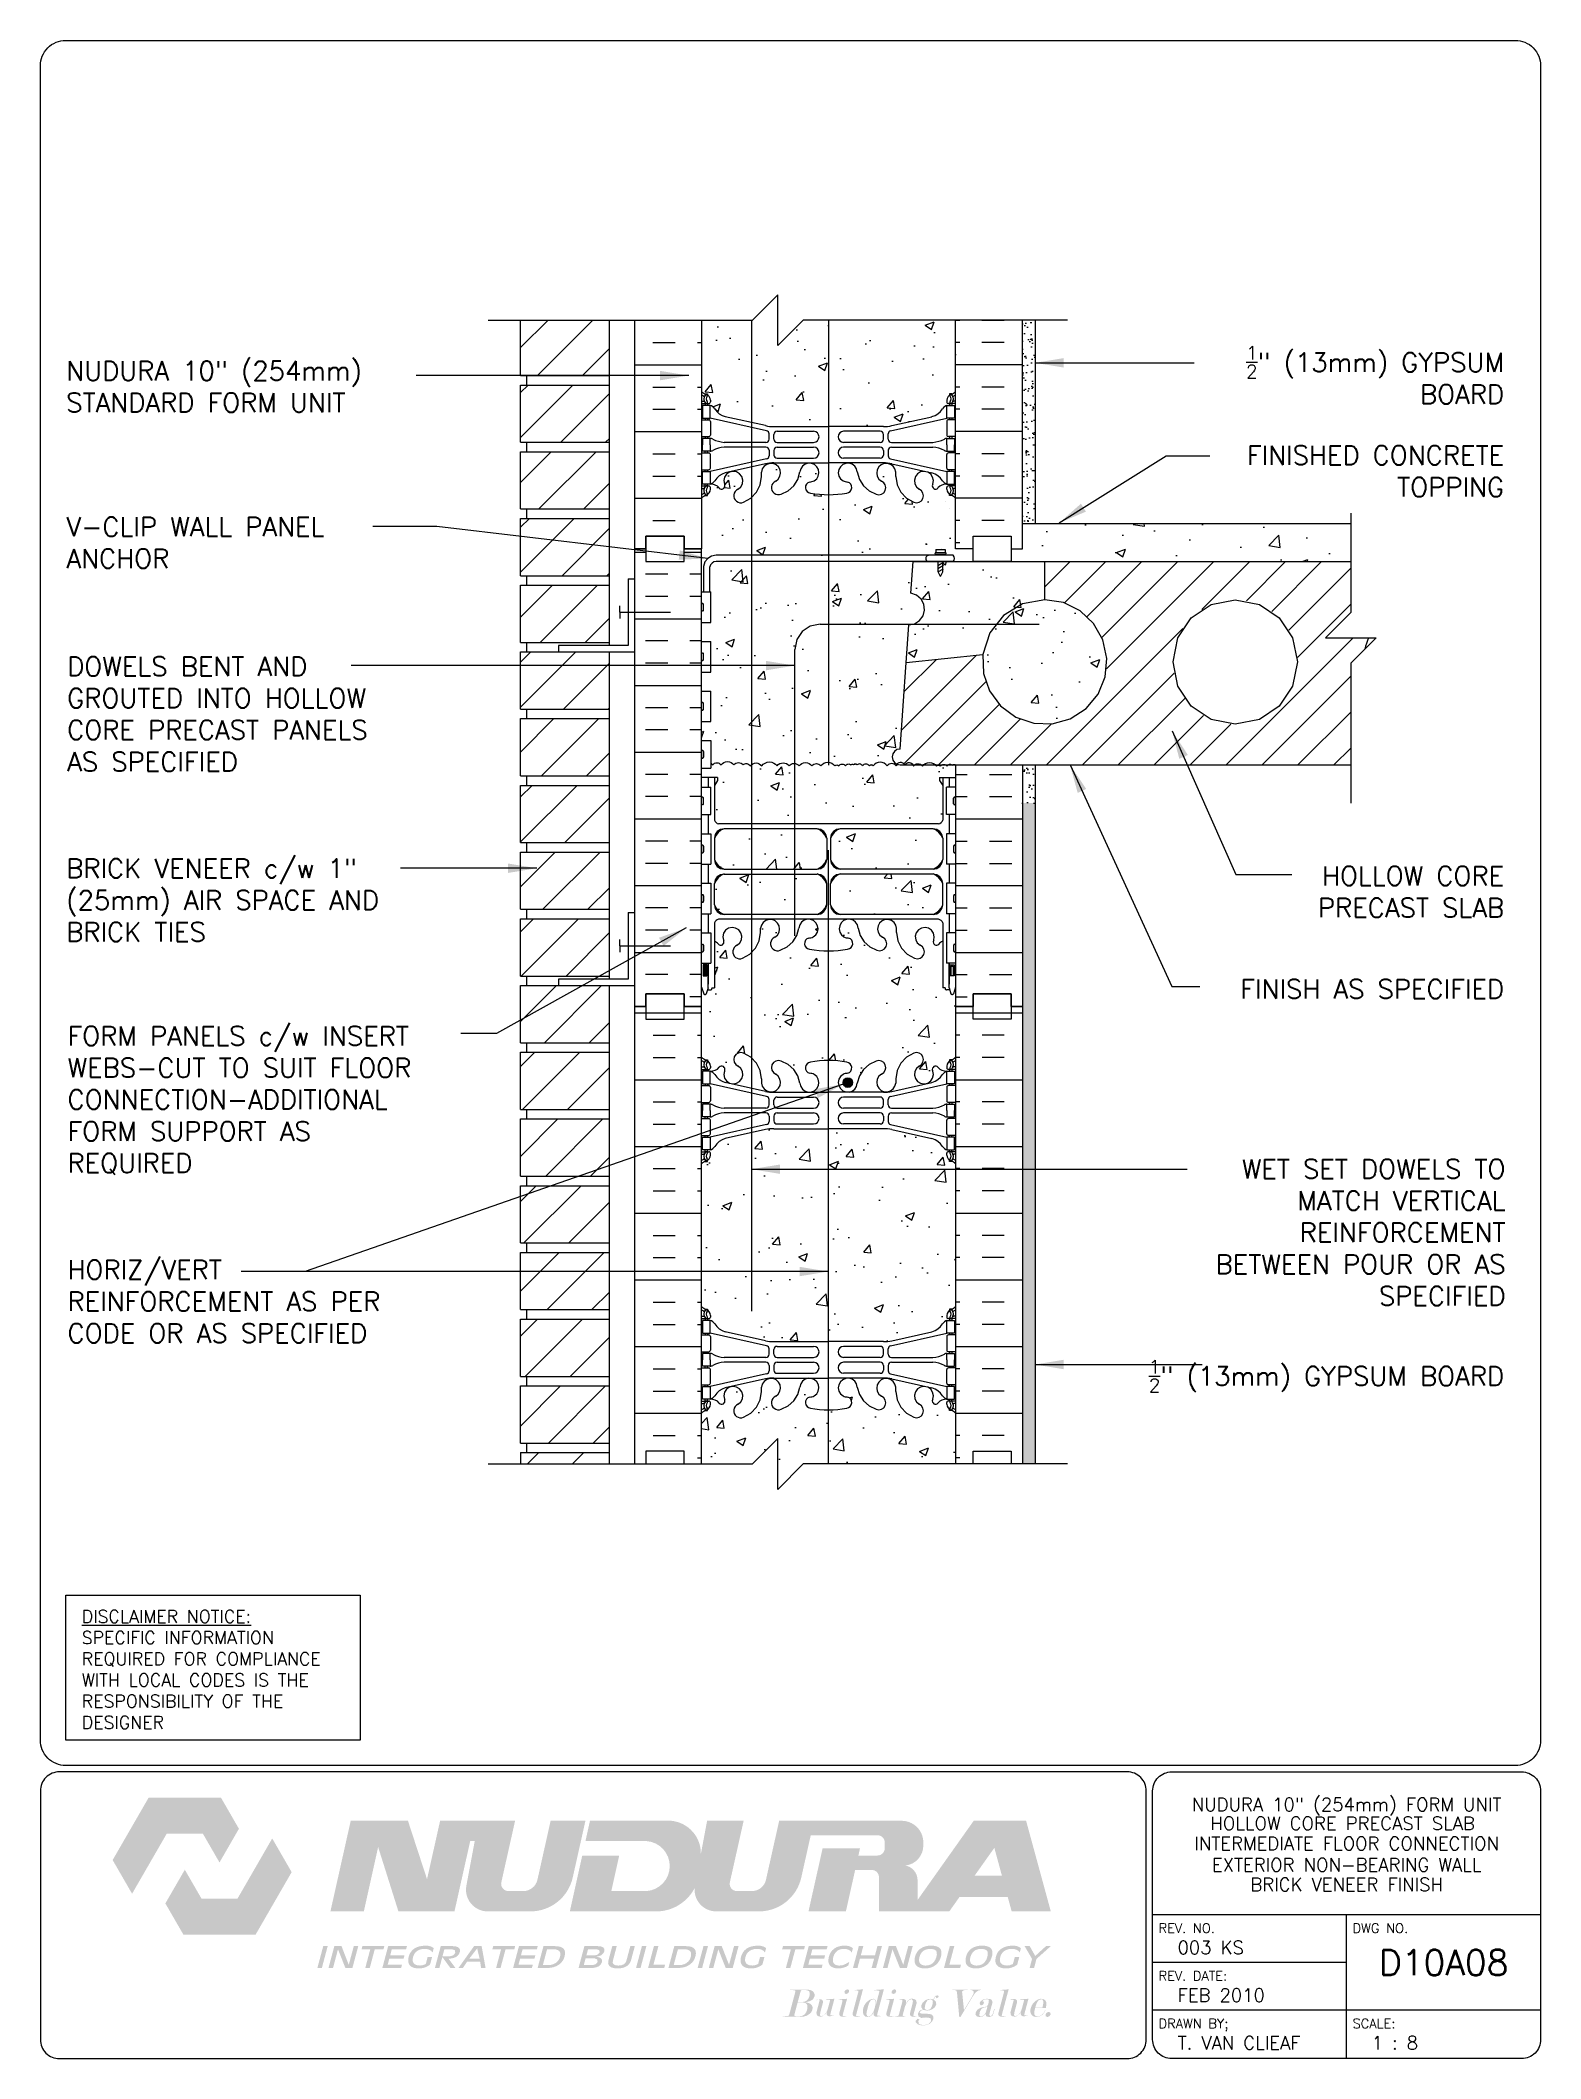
# Paper-space layout 'D10A08' of a CAD drawing. Header units: inches. Extents: x 0.42 to 7.8, y 0.49 to 10.41.
# The model-space entities are those that its viewports show. They can reach past a viewport. Long polylines and large blocks are cut down to what shows.
import ezdxf
from ezdxf.enums import TextEntityAlignment as Align

# ---------------------------------------------------------------- set-up
doc = ezdxf.new("R2010")
doc.units = ezdxf.units.IN
doc.header["$MEASUREMENT"] = 0
doc.linetypes.add('DASHED2', pattern=[0.375, 0.25, -0.125])
doc.linetypes.add('HIDDEN2', pattern=[0.1875, 0.125, -0.0625])
for name, color, linetype in [('HATCH', 12, 'Continuous'), ('Hidden2', 12, 'HIDDEN2'), ('line25', 2, 'Continuous'), ('LINE3', 3, 'Continuous'), ('LINE50', 5, 'Continuous'), ('LINE9', 9, 'Continuous'), ('LOGO', 7, 'Continuous'), ('TBK_LINE65', 3, 'Continuous'), ('TBK_TEXT', 4, 'Continuous'), ('TEXT', 4, 'Continuous'), ('Web_Edge', 9, 'Continuous')]:
    doc.layers.add(name, color=color, linetype=linetype)
doc.styles.add('DIM', font='romans.shx', dxfattribs={"width": 0.7})
doc.styles.add('ROMANS', font='romans.shx', dxfattribs={"height": 0.75})
doc.dimstyles.new('ext_12', dxfattribs={"dimscale": 12, "dimtxt": 0.09375, "dimasz": 0.09375, "dimexe": 0.09375, "dimexo": 0.0625, "dimgap": 0.0625, "dimtad": 1, "dimdec": 1, "dimzin": 3, "dimdsep": 46, "dimlunit": 4, "dimtxsty": 'DIM', "dimcen": 0.09, "dimdle": 0.09375, "dimclrt": 4, "dimadec": 0, "dimazin": 0, "dimtfac": 1, "dimtdec": 1, "dimtmove": 2, "dimatfit": 3, "dimfxl": 1, "dimfrac": 2, "dimtolj": 1, "dimtzin": 0, "dimarcsym": 0})
pattern_1 = [(37.5, (137.71563, 0.6098), (-0.01574834, 0.48170594), [0, -0.38, 0, -0.425, 0, -0.40625]), (7.5, (137.7156, 0.6098), (0.4424442, 0.7055365), [0, -0.205, 0, -0.3425, 0, -0.13125]), (327.5, (137.40813, 0.6098), (0.77853547, 0.00141476), [0, -0.125, 0, -0.45, 0, -0.5875]), (317.5, (137.4081, 0.6098), (0.7515317, 0.2194189), [0, -0.0625, 0, -0.295, 0, -0.3375])]

psp = doc.layouts.new('D10A08')

# ---------------------------------------------------------------- texts
at = {"layer": 'TBK_TEXT', "color": 7, "style": 'ROMANS'}
for s, p in [('REV. NO.', (5.9215, 1.107)), ('DWG NO.', (6.876, 1.107)), ('REV. DATE:', (5.9215, 0.8726)), ('DRAWN BY;', (5.9215, 0.6382)), ('SCALE:', (6.876, 0.6382))]:
    psp.add_text(s, height=0.04688, dxfattribs=at).set_placement(p)
at = {"layer": 'TEXT', "insert": (0.6237, 2.6948), "char_height": 0.0625, "width": 1.41371, "attachment_point": 1, "style": 'ROMANS'}
psp.add_mtext('{\\Fromans.shx|c1;\\LDISCLAIMER NOTICE:\\l\\PSPECIFIC INFORMATION REQUIRED FOR COMPLIANCE WITH LOCAL CODES IS THE RESPONSIBILITY OF THE DESIGNER}', dxfattribs=at)

msp = doc.modelspace()

# ---------------------------------------------------------------- texts
at = {"layer": 'TEXT', "char_height": 0.75, "style": 'ROMANS'}
for s, insert, width, attachment_point in [('NUDURA 10" (254mm) STANDARD FORM UNIT', (236.797, 225.204), 14.95852, 4), ('\\A1;{\\H0.7x;\\S1/2;}" (13mm) GYPSUM BOARD', (293.392, 225.664), 12.99266, 6), ('\\A1;FINISHED CONCRETE TOPPING', (293.392, 221.881), 12.99266, 6), ('V-CLIP WALL PANEL ANCHOR', (236.805, 219.068), 12.01477, 4), ('DOWELS BENT AND GROUTED INTO HOLLOW CORE PRECAST PANELS AS SPECIFIED', (236.834, 212.326), 13.62291, 4), ('BRICK VENEER c/w 1" (25mm) AIR SPACE AND BRICK TIES', (236.797, 205.005), 15.10061, 4), ('\\A1;HOLLOW CORE PRECAST SLAB', (293.392, 205.332), 10.94608, 6), ('\\A1;FINISH AS SPECIFIED', (293.392, 201.509), 12.93148, 6), ('FORM PANELS c/w INSERT WEBS-CUT TO SUIT FLOOR CONNECTION-ADDITIONAL\\PFORM SUPPORT AS \\PREQUIRED', (236.848, 197.126), 17.8384, 4), ('WET SET DOWELS TO MATCH VERTICAL REINFORCEMENT BETWEEN POUR OR AS SPECIFIED', (293.446, 191.931), 12.95276, 6), ('HORIZ/VERT REINFORCEMENT AS PER CODE OR AS SPECIFIED', (236.848, 189.217), 15.33694, 4), ('\\A1;{\\H0.7x;\\S1/2;}" (13mm) GYPSUM BOARD', (293.392, 186.28), 13.59481, 6)]:
    msp.add_mtext(s, dxfattribs=dict(at, insert=insert, width=width, attachment_point=attachment_point))

# ---------------------------------------------------------------- blocks, each defined once
blk = doc.blocks.new('TITLEBLOCK-Tag')
at = {"style": 'ROMANS'}
for tag, height, p in [('TITLE_LINE_1', 0.065, (0.927, -0.1328)), ('TITLE_LINE_2', 0.065, (0.9294, -0.2258)), ('CENTRE-LINE-3', 0.065, (0.927, -0.3246)), ('TITLE_LINE_4', 0.065, (0.927, -0.4299)), ('TITLE_LINE_5', 0.065, (0.927, -0.526)), ('DWG', 0.125, (1.4043, -0.9102))]:
    blk.add_attdef(tag, text='', height=height, dxfattribs=at).set_placement(p, align=Align.MIDDLE_CENTER)
for tag, p in [('LATEST_REVISION', (0.0954, -0.8366)), ('REVISION_DATE', (0.0954, -1.071)), ('DRAWN_BY', (0.0954, -1.3053)), ('SCALE', (1.0499, -1.3053))]:
    blk.add_attdef(tag, text='', height=0.065, dxfattribs=at).set_placement(p, align=Align.MIDDLE_LEFT)

# ---------------------------------------------------------------- hatches: boundary and pattern name
at = {"layer": 'HATCH'}
h = msp.add_hatch(dxfattribs=at)
h.set_pattern_fill('AR-CONC', color=256, scale=0.5)
h.set_pattern_definition([(50, (0, 0), (3.5863, -0.31376), [0.375, -4.125]), (355, (0, 0), (-0.693757, 3.76096), [0.3, -3.3]), (100.4514, (0.299, -0.026), (2.892544, 3.4472), [0.3187, -3.50571]), (46.1842, (0, 1), (5.336207, -0.827596), [0.5625, -6.1875]), (96.6356, (0.4447, 0.931), (4.67331, 4.87059), [0.47805, -5.25857]), (351.1842, (0, 1), (4.67331, 4.87059), [0.45, -4.95]), (21, (0.5, 0.75), (2.984535, -2.013094), [0.375, -4.125]), (326, (0.5, 0.75), (1.216577, 3.62575), [0.3, -3.3]), (71.4514, (0.7487, 0.5822), (4.201112, 1.612656), [0.3187, -3.50571]), (37.5, (0, 0), (0.0607993, 1.6644693), [0, -3.26, 0, -3.35, 0, -3.3125]), (7.5, (0, 0), (1.315348, 1.972059), [0, -1.91, 0, -3.185, 0, -1.2625]), (327.5, (-1.115, 0), (2.669112, -0.1127744), [0, -1.25, 0, -3.9, 0, -5.175]), (317.5, (-1.615, 0), (2.915931, 0.500525), [0, -1.625, 0, -2.59, 0, -3.675])])
h.paths.add_polyline_path([(275.312, 216.824), (275.312, 218.324), (271.304, 218.324), (271.304, 217.926), (271.21, 217.739), (271.116, 217.926), (271.116, 218.324), (270.133, 218.324), (270.046, 217.077, -0.932515), (269.959, 215.833), (269.855, 214.352), (272.88, 214.67, -0.379205)])
h.paths.add_polyline_path([(275.312, 216.824, 0.379205), (272.88, 214.67, 2.637096)])
h.paths.add_polyline_path([(269.855, 214.352), (269.959, 215.833, 0.932515), (270.046, 217.077), (270.133, 218.324), (262.374, 218.324, 0.366745), (262.131, 218.113), (262.131, 217.129), (262.17, 217.129), (262.17, 215.929), (261.805, 215.929), (261.805, 215.179), (262.17, 215.179), (262.17, 213.979), (261.805, 213.979), (261.805, 213.229), (262.17, 213.229), (262.17, 212.029), (261.805, 212.029), (261.805, 211.279), (262.17, 211.279), (262.17, 210.398, -0.08702), (262.243, 210.324, -0.520567), (262.575, 210.324, -0.520567), (263.078, 210.324, -0.520567), (263.44, 210.324, -0.520567), (263.722, 210.284, -0.520567), (264.174, 210.284, -0.520567), (264.778, 210.284, -0.520567), (265.25, 210.284, -0.520567), (265.643, 210.284, -0.520567), (266.146, 210.284, -0.520567), (266.498, 210.284, -0.520567), (267.051, 210.284, -0.520567), (267.202, 210.284, -0.520567), (267.473, 210.284, -0.520567), (267.684, 210.324, -0.520567), (267.805, 210.324, -0.520567), (267.926, 210.324, -0.520567), (268.137, 210.284, -0.520567), (268.408, 210.284, -0.520567), (268.559, 210.284, -0.520567), (269.112, 210.284, -0.520567), (269.464, 210.284, -0.098321), (269.497, 210.348, -0.819194), (269.617, 210.949)])
h.paths.add_polyline_path([(271.805, 225.017), (271.805, 227.824), (265.805, 227.824), (264.805, 226.824), (264.805, 228.824), (263.805, 227.824), (261.805, 227.824), (261.805, 225.017, 0.088416), (261.951, 224.919), (262.041, 224.919), (262.041, 224.878, -0.249069), (262.151, 224.67), (262.151, 224.603, -0.414214), (262.088, 224.54), (262.041, 224.54), (262.041, 224.47), (262.146, 224.47, -0.168672), (262.332, 224.321, 0.17445), (262.739, 224.025), (264.32, 223.672, 0.054974), (264.647, 223.636), (266.805, 223.636), (268.963, 223.636, 0.054974), (269.29, 223.672), (270.871, 224.025, 0.17445), (271.278, 224.321, -0.168672), (271.464, 224.47), (271.569, 224.47), (271.569, 224.54), (271.521, 224.54, -0.414214), (271.459, 224.603), (271.459, 224.67, -0.249069), (271.569, 224.878), (271.569, 224.919), (271.659, 224.919, 0.08841)])
h.paths.add_polyline_path([(271.805, 220.824, 0.08841), (271.659, 220.922), (271.569, 220.922), (271.569, 220.963, -0.249069), (271.459, 221.17), (271.459, 221.238, -0.414214), (271.521, 221.3), (271.569, 221.3), (271.569, 221.37), (271.464, 221.37, 0.231736), (271.106, 221.219, -0.8344), (270.895, 221.345), (270.906, 221.366, 2.155404), (270.368, 221.172, -1), (270.154, 220.661, -0.311223), (269.445, 221.677), (269.446, 221.842, 1.661382), (268.885, 221.489, -1), (268.671, 220.978, -0.30095), (267.935, 221.85, 1.661382), (267.374, 221.497, 0.055617), (267.553, 221.452, -0.843243), (267.519, 221.02, -0.047544), (266.805, 220.955, -0.047544), (266.091, 221.02, -0.843243), (266.057, 221.452, 0.055617), (266.236, 221.497, 1.661382), (265.675, 221.85, -0.30095), (264.939, 220.978, -1), (264.725, 221.489, 1.661382), (264.164, 221.842), (264.165, 221.677, -0.311223), (263.456, 220.661, -1), (263.242, 221.172, 2.155404), (262.703, 221.366), (262.715, 221.345, -0.834375), (262.504, 221.219, 0.23174), (262.146, 221.37), (262.041, 221.37), (262.041, 221.3), (262.088, 221.3, -0.414214), (262.151, 221.238), (262.151, 221.17, -0.249069), (262.041, 220.963), (262.041, 220.922), (261.951, 220.922, 0.088416), (261.805, 220.824), (261.805, 218.824), (261.805, 217.129), (261.881, 217.129), (261.881, 218.131, -0.379462), (262.373, 218.574), (271.706, 218.574, -0.386179), (271.708, 218.324), (272.492, 218.324), (272.492, 218.824), (271.805, 218.824)])
h.paths.add_polyline_path([(271.022, 218.802), (271.397, 218.802), (271.397, 218.677, -1), (271.397, 218.614), (271.022, 218.614, -1), (271.022, 218.677)], flags=16)
h.paths.add_polyline_path([(271.295, 209.512), (271.175, 209.712), (271.175, 209.824), (271.805, 209.824), (271.805, 210.313, 0.05164), (271.795, 210.324), (271.694, 210.324, 0.048564), (271.684, 210.313, 0.031403), (271.672, 210.324), (271.513, 210.324, 0.123253), (271.473, 210.274, 0.112677), (271.418, 210.324), (271.255, 210.324, 0.10977), (271.201, 210.276, 0.520567), (271.05, 210.277, 0.045843), (271.011, 210.324), (270.535, 210.324, 0.042966), (270.497, 210.28, 0.07036), (270.456, 210.324), (270.185, 210.324, 0.067475), (270.145, 210.282, 0.061742), (270.128, 210.324), (269.617, 210.324, -0.099388), (269.497, 210.348, 0.098321), (269.464, 210.284, 0.520567), (269.112, 210.284, 0.520567), (268.559, 210.284, 0.520567), (268.408, 210.284, 0.520567), (268.137, 210.284, 0.520567), (267.926, 210.324, 0.520567), (267.805, 210.324, 0.520567), (267.684, 210.324, 0.520567), (267.473, 210.284, 0.520567), (267.202, 210.284, 0.520567), (267.051, 210.284, 0.520567), (266.498, 210.284, 0.520567), (266.146, 210.284, 0.520567), (265.643, 210.284, 0.520567), (265.25, 210.284, 0.520567), (264.778, 210.284, 0.520567), (264.174, 210.284, 0.520567), (263.722, 210.284, 0.520567), (263.44, 210.324, 0.520567), (263.078, 210.324, 0.520567), (262.575, 210.324, 0.520567), (262.243, 210.324, 0.08702), (262.17, 210.398), (262.17, 210.199), (261.805, 210.199), (261.805, 209.824), (262.435, 209.824), (262.435, 209.712), (262.315, 209.512), (262.315, 208.15, 0.268156), (262.476, 208.002), (271.134, 208.002, 0.268138), (271.295, 208.15)])
h.paths.add_polyline_path([(266.729, 207.44, 0.225652), (266.354, 207.815), (262.69, 207.815, 0.225652), (262.315, 207.44), (262.315, 206.599, 0.225652), (262.69, 206.224), (266.354, 206.224, 0.225652), (266.729, 206.599)])
h.paths.add_polyline_path([(266.354, 206.033), (262.69, 206.033, 0.225652), (262.315, 205.658), (262.315, 204.818, 0.225652), (262.69, 204.443), (266.354, 204.443, 0.225652), (266.729, 204.818), (266.729, 205.658, 0.225652)])
h.paths.add_polyline_path([(271.295, 205.658, 0.225652), (270.92, 206.033), (267.256, 206.033, 0.225652), (266.881, 205.658), (266.881, 204.818, 0.225652), (267.256, 204.443), (270.92, 204.443, 0.225652), (271.295, 204.818)])
h.paths.add_polyline_path([(271.295, 207.44, 0.225652), (270.92, 207.815), (267.256, 207.815, 0.225652), (266.881, 207.44), (266.881, 206.599, 0.225652), (267.256, 206.224), (270.92, 206.224, 0.225652), (271.295, 206.599)])
h.paths.add_polyline_path([(271.805, 201.584), (271.72, 201.323, -0.6), (271.62, 201.323), (271.571, 201.473), (271.445, 201.473, -0.414214), (271.395, 201.523), (271.395, 201.553), (271.295, 201.553), (271.295, 203.39, 0.108935), (271.142, 203.277, -0.8344), (270.931, 203.403), (270.942, 203.424, 2.155404), (270.404, 203.23, -1), (270.19, 202.718, -0.311223), (269.481, 203.734), (269.482, 203.899, 1.661382), (268.921, 203.547, -1), (268.707, 203.036, -0.30095), (267.971, 203.908, 1.661382), (267.41, 203.555, 0.055617), (267.589, 203.51, -0.843243), (267.555, 203.077, -0.049932), (266.805, 203.013, -0.049932), (266.055, 203.077, -0.843243), (266.021, 203.51, 0.055617), (266.2, 203.555, 1.661382), (265.639, 203.908, -0.30095), (264.903, 203.036, -1), (264.689, 203.547, 1.661382), (264.128, 203.899), (264.129, 203.734, -0.311223), (263.42, 202.718, -1), (263.206, 203.23, 2.155404), (262.667, 203.424), (262.679, 203.403, -0.834375), (262.468, 203.277, 0.108938), (262.315, 203.39), (262.315, 201.553), (262.215, 201.553), (262.215, 201.523, -0.414214), (262.165, 201.473), (262.039, 201.473), (261.99, 201.323, -0.6), (261.89, 201.323), (261.805, 201.584), (261.805, 200.824), (261.805, 198.824, 0.088416), (261.951, 198.727), (262.041, 198.727), (262.041, 198.685, -0.249069), (262.151, 198.478), (262.151, 198.411, -0.414214), (262.088, 198.348), (262.041, 198.348), (262.041, 198.278), (262.146, 198.278, 0.231736), (262.504, 198.429, -0.8344), (262.715, 198.304), (262.703, 198.282, 2.155404), (263.242, 198.477, -1), (263.456, 198.988, -0.311223), (264.165, 197.972), (264.164, 197.807, 1.661382), (264.725, 198.159, -1), (264.939, 198.671, -0.30095), (265.675, 197.798, 1.661382), (266.236, 198.151, 0.055617), (266.057, 198.197, -0.843243), (266.091, 198.629, -0.047544), (266.805, 198.694, -0.047544), (267.519, 198.629, -0.843243), (267.553, 198.197, 0.055617), (267.374, 198.151, 1.661382), (267.935, 197.798, -0.30095), (268.671, 198.671, -1), (268.885, 198.159, 1.661382), (269.446, 197.807), (269.445, 197.972, -0.311223), (270.154, 198.988, -1), (270.368, 198.477, 2.155404), (270.906, 198.282), (270.895, 198.304, -0.834375), (271.106, 198.429, 0.23174), (271.464, 198.278), (271.569, 198.278), (271.569, 198.348), (271.521, 198.348, -0.414214), (271.459, 198.411), (271.459, 198.478, -0.249069), (271.569, 198.685), (271.569, 198.727), (271.659, 198.727, 0.08841), (271.805, 198.824)])
h.paths.add_polyline_path([(271.805, 194.632, 0.08841), (271.659, 194.729), (271.569, 194.729), (271.569, 194.771, -0.249069), (271.459, 194.978), (271.459, 195.046, -0.414214), (271.521, 195.108), (271.569, 195.108), (271.569, 195.178), (271.464, 195.178, -0.155529), (271.288, 195.312, 0.180914), (270.871, 195.623), (269.29, 195.976, 0.054974), (268.963, 196.012), (266.805, 196.012), (264.647, 196.012, 0.054974), (264.32, 195.976), (262.739, 195.623, 0.180914), (262.322, 195.312, -0.155529), (262.146, 195.178), (262.041, 195.178), (262.041, 195.108), (262.088, 195.108, -0.414214), (262.151, 195.046), (262.151, 194.978, -0.249069), (262.041, 194.771), (262.041, 194.729), (261.951, 194.729, 0.088416), (261.805, 194.632), (261.805, 189.017, 0.088416), (261.951, 188.919), (262.041, 188.919), (262.041, 188.878, -0.249069), (262.151, 188.67), (262.151, 188.603, -0.414214), (262.088, 188.54), (262.041, 188.54), (262.041, 188.47), (262.146, 188.47, -0.155529), (262.322, 188.336, 0.180914), (262.739, 188.025), (264.32, 187.672, 0.054974), (264.647, 187.636), (266.805, 187.636), (268.963, 187.636, 0.054974), (269.29, 187.672), (270.871, 188.025, 0.180914), (271.288, 188.336, -0.155529), (271.464, 188.47), (271.569, 188.47), (271.569, 188.54), (271.521, 188.54, -0.414214), (271.459, 188.603), (271.459, 188.67, -0.249069), (271.569, 188.878), (271.569, 188.919), (271.659, 188.919, 0.08841), (271.805, 189.017)])
h.paths.add_polyline_path([(271.805, 184.824, 0.08841), (271.659, 184.922), (271.569, 184.922), (271.569, 184.963, -0.249069), (271.459, 185.17), (271.459, 185.238, -0.414214), (271.521, 185.3), (271.569, 185.3), (271.569, 185.37), (271.464, 185.37, 0.231736), (271.106, 185.219, -0.8344), (270.895, 185.345), (270.906, 185.366, 2.155404), (270.368, 185.172, -1), (270.154, 184.661, -0.311223), (269.445, 185.677), (269.446, 185.842, 1.661382), (268.885, 185.489, -1), (268.671, 184.978, -0.30095), (267.935, 185.85, 1.661382), (267.374, 185.497, 0.055617), (267.553, 185.452, -0.843243), (267.519, 185.02, -0.047544), (266.805, 184.955, -0.047544), (266.091, 185.02, -0.843243), (266.057, 185.452, 0.055617), (266.236, 185.497, 1.661382), (265.675, 185.85, -0.30095), (264.939, 184.978, -1), (264.725, 185.489, 1.661382), (264.164, 185.842), (264.165, 185.677, -0.311223), (263.456, 184.661, -1), (263.242, 185.172, 2.155404), (262.703, 185.366), (262.715, 185.345, -0.834375), (262.504, 185.219, 0.23174), (262.146, 185.37), (262.041, 185.37), (262.041, 185.3), (262.088, 185.3, -0.414214), (262.151, 185.238), (262.151, 185.17, -0.249069), (262.041, 184.963), (262.041, 184.922), (261.951, 184.922, 0.088416), (261.805, 184.824), (261.805, 182.824), (263.805, 182.824), (264.805, 183.824), (264.805, 181.824), (265.805, 182.824), (271.805, 182.824)])
h = msp.add_hatch(dxfattribs=at)
h.set_pattern_fill('ANSI31', color=256, scale=10, style=0)
h.set_pattern_definition([(45, (269.2424, 218.3242), (-0.883883, 0.883883), [])])
h.paths.add_polyline_path([(258.18, 227.824), (254.68, 227.824), (254.68, 225.645), (258.18, 225.645)])
h.paths.add_polyline_path([(258.18, 225.27), (254.68, 225.27), (254.68, 223.02), (258.18, 223.02)])
h.paths.add_polyline_path([(258.18, 222.645), (254.68, 222.645), (254.68, 220.395), (258.18, 220.395)])
h.paths.add_polyline_path([(258.18, 220.02), (254.68, 220.02), (254.68, 217.77), (258.18, 217.77)])
h.paths.add_polyline_path([(258.18, 217.395), (254.68, 217.395), (254.68, 215.145), (258.18, 215.145)])
h.paths.add_polyline_path([(258.18, 214.77), (256.17, 214.77), (254.68, 214.77), (254.68, 212.52), (258.18, 212.52)])
h.paths.add_polyline_path([(258.18, 212.145), (254.68, 212.145), (254.68, 209.895), (258.18, 209.895)])
h.paths.add_polyline_path([(258.18, 209.52), (254.68, 209.52), (254.68, 207.27), (258.18, 207.27)])
h.paths.add_polyline_path([(258.18, 206.895), (254.68, 206.895), (254.68, 204.645), (258.18, 204.645)])
h.paths.add_polyline_path([(258.18, 204.27), (254.68, 204.27), (254.68, 202.02), (258.18, 202.02)])
h.paths.add_polyline_path([(258.18, 201.645), (256.17, 201.645), (254.68, 201.645), (254.68, 199.395), (258.18, 199.395)])
h.paths.add_polyline_path([(258.18, 199.02), (254.68, 199.02), (254.68, 196.77), (258.18, 196.77)])
h.paths.add_polyline_path([(258.18, 196.395), (254.68, 196.395), (254.68, 194.145), (258.18, 194.145)])
h.paths.add_polyline_path([(258.18, 193.77), (254.68, 193.77), (254.68, 191.52), (258.18, 191.52)])
h.paths.add_polyline_path([(258.18, 191.145), (254.68, 191.145), (254.68, 188.895), (258.18, 188.895)])
h.paths.add_polyline_path([(258.18, 188.52), (254.68, 188.52), (254.68, 186.27), (258.18, 186.27)])
h.paths.add_polyline_path([(258.18, 185.895), (254.68, 185.895), (254.68, 183.645), (258.18, 183.645)])
h.paths.add_polyline_path([(258.18, 183.27), (254.68, 183.27), (254.68, 182.824), (258.18, 182.824)])
h = msp.add_hatch(dxfattribs=at)
h.set_pattern_fill('AR-SAND', color=256, scale=0.25, style=0)
h.set_pattern_definition(pattern_1)
h.paths.add_polyline_path([(274.43, 219.824), (274.93, 219.824), (274.93, 227.824), (274.43, 227.824)])
h = msp.add_hatch(dxfattribs=at)
h.set_pattern_fill('AR-CONC', color=256, scale=0.5, style=0)
h.set_pattern_definition([(50, (135.2156, 11.6358), (3.5863, -0.31376), [0.375, -4.125]), (355, (135.2156, 11.636), (-0.693757, 3.76096), [0.3, -3.3]), (100.4514, (135.5145, 11.6097), (2.892547, 3.4472), [0.3187, -3.50571]), (46.1842, (135.2156, 12.636), (5.336205, -0.827595), [0.5625, -6.1875]), (96.6356, (135.6603, 12.567), (4.67331, 4.87059), [0.47805, -5.25856]), (351.1842, (135.2156, 12.636), (4.67331, 4.87059), [0.45, -4.95]), (21, (135.7156, 12.3858), (2.984535, -2.013094), [0.375, -4.125]), (326, (135.7156, 12.386), (1.216577, 3.62575), [0.3, -3.3]), (71.4514, (135.9643, 12.218), (4.201113, 1.612652), [0.3187, -3.50571]), (37.5, (135.2156, 11.6358), (0.060799, 1.664469), [0, -3.26, 0, -3.35, 0, -3.3125]), (7.5, (135.2156, 11.6358), (1.315348, 1.972059), [0, -1.91, 0, -3.185, 0, -1.2625]), (327.5, (134.1006, 11.6358), (2.669112, -0.1127744), [0, -1.25, 0, -3.9, 0, -5.175]), (317.5, (133.6006, 11.6358), (2.91593, 0.500525), [0, -1.625, 0, -2.59, 0, -3.675])])
h.paths.add_polyline_path([(274.43, 219.824), (274.43, 218.824), (273.992, 218.824), (273.992, 218.324), (287.356, 218.324), (287.356, 219.824)])
h = msp.add_hatch(dxfattribs=at)
h.set_pattern_fill('INSUL', color=256, scale=7, angle=180, style=0)
h.set_pattern_definition([(180, (269.222, 200.3242), (-3e-16, -2.625), []), (180, (269.222, 199.4492), (-3e-16, -2.625), [0.875, -0.875]), (180, (269.222, 198.5742), (-3e-16, -2.625), [0.875, -0.875])])
h.paths.add_polyline_path([(259.18, 200.824), (259.617, 200.824), (259.617, 201.324), (261.117, 201.324), (261.117, 200.824), (261.805, 200.824), (261.805, 218.824), (261.555, 218.824), (261.117, 218.824), (261.117, 218.324), (259.617, 218.324), (259.617, 218.824), (259.18, 218.824)])
h = msp.add_hatch(dxfattribs=at)
h.set_pattern_fill('ANSI31', color=256, scale=8, style=0)
h.paths.add_polyline_path([(272.88, 214.67), (269.855, 214.352), (269.855, 214.344), (269.617, 210.949, 0.819194), (269.497, 210.348, -0.537746), (269.805, 210.324, -0.585553), (270.128, 210.324), (270.185, 210.324, -0.356381), (270.456, 210.324), (270.535, 210.324, -0.412476), (271.011, 210.324), (271.255, 210.324, -0.264341), (271.418, 210.324), (271.513, 210.324, -0.337993), (271.672, 210.324), (271.694, 210.324, -0.399461), (271.795, 210.324), (287.356, 210.324), (287.356, 214.324), (287.916, 214.884, -0.047162), (288.054, 215.324), (287.356, 215.324), (286.356, 215.324), (287.356, 216.324), (287.356, 218.324), (275.312, 218.324), (275.312, 216.824, -2.637096)])
h.paths.add_polyline_path([(280.362, 214.374, -1), (285.262, 214.374, -1)], flags=16)
h = msp.add_hatch(dxfattribs=at)
h.set_pattern_fill('INSUL', color=256, scale=7, angle=180, style=0)
h.set_pattern_definition([(7e-15, (264.388, 200.3242), (3e-16, -2.625), []), (7e-15, (264.388, 199.4492), (3e-16, -2.625), [0.875, -0.875]), (7e-15, (264.388, 198.5742), (3e-16, -2.625), [0.875, -0.875])])
h.paths.add_polyline_path([(274.43, 210.324), (271.805, 210.324), (271.805, 200.824), (272.492, 200.824), (272.492, 201.324), (273.992, 201.324), (273.992, 200.824), (274.43, 200.824)])
h = msp.add_hatch(dxfattribs=at)
h.set_pattern_fill('AR-SAND', color=256, scale=0.25, style=0)
h.set_pattern_definition([(37.5, (274.42995, 208.82425), (-0.01575, 0.48171), [0, -0.38, 0, -0.425, 0, -0.40625]), (7.5, (274.42995, 208.82425), (0.44244, 0.70554), [0, -0.205, 0, -0.3425, 0, -0.13125]), (327.5, (274.12245, 208.82425), (0.77854, 0.00141), [0, -0.125, 0, -0.45, 0, -0.5875]), (317.5, (274.12245, 208.82425), (0.75153, 0.21942), [0, -0.0625, 0, -0.295, 0, -0.3375])])
h.paths.add_polyline_path([(274.93, 210.324), (274.43, 210.324), (274.43, 208.824), (274.93, 208.824)])
h = msp.add_hatch(dxfattribs=at)
h.set_pattern_fill('AR-SAND', color=256, scale=0.25, style=0)
h.set_pattern_definition(pattern_1)
h.paths.add_polyline_path([(274.93, 208.824), (274.43, 208.824), (274.43, 182.824), (274.93, 182.824)])
h = msp.add_hatch(dxfattribs=at)
h.set_pattern_fill('INSUL', color=256, scale=7, style=0)
h.set_pattern_definition([(7e-15, (-2664.3566, -214.1853), (0, 2.625), []), (7e-15, (-2664.3566, -213.3103), (0, 2.625), [0.875, -0.875]), (7e-15, (-2664.3566, -212.4353), (0, 2.625), [0.875, -0.875])])
h.paths.add_polyline_path([(259.18, 182.824), (259.617, 182.824), (259.617, 183.324), (261.117, 183.324), (261.117, 182.824), (261.805, 182.824), (261.805, 200.824), (261.117, 200.824), (261.117, 201.324), (259.617, 201.324), (259.617, 200.824), (259.18, 200.824)])
h = msp.add_hatch(dxfattribs=at)
h.set_pattern_fill('INSUL', color=256, scale=7, style=0)
h.set_pattern_definition([(180, (3197.9665, -214.1853), (0, 2.625), []), (180, (3197.9665, -213.3103), (0, 2.625), [0.875, -0.875]), (180, (3197.9665, -212.4353), (0, 2.625), [0.875, -0.875])])
h.paths.add_polyline_path([(274.43, 182.824), (273.992, 182.824), (273.992, 183.324), (272.492, 183.324), (272.492, 182.824), (271.805, 182.824), (271.805, 200.824), (272.492, 200.824), (272.492, 201.324), (273.992, 201.324), (273.992, 200.824), (274.43, 200.824)])
at = {"layer": 'LINE3'}
msp.add_hatch(color=256, dxfattribs=at).paths.add_polyline_path([(267.373, 197.826, 1), (267.748, 197.826, 1)])

# ---------------------------------------------------------------- linework, layer by layer
at = {"layer": 'HATCH'}
for p, q in [((271.967, 227.815), (271.805, 227.815)), ((273.717, 227.815), (272.842, 227.815)), ((259.893, 226.94), (260.768, 226.94)), ((261.643, 226.94), (261.805, 226.94)), ((271.967, 226.94), (271.805, 226.94)), ((273.717, 226.94), (272.842, 226.94)), ((259.18, 226.065), (261.805, 226.065)), ((274.43, 226.065), (271.805, 226.065)), ((259.893, 225.19), (260.768, 225.19)), ((261.643, 225.19), (261.805, 225.19)), ((271.967, 225.19), (271.805, 225.19)), ((273.717, 225.19), (272.842, 225.19)), ((259.893, 224.315), (260.768, 224.315)), ((261.643, 224.315), (261.805, 224.315)), ((271.967, 224.315), (271.805, 224.315)), ((273.717, 224.315), (272.842, 224.315)), ((259.18, 223.44), (261.805, 223.44)), ((274.43, 223.44), (271.805, 223.44)), ((259.893, 222.565), (260.768, 222.565)), ((261.643, 222.565), (261.805, 222.565)), ((271.967, 222.565), (271.805, 222.565)), ((273.717, 222.565), (272.842, 222.565)), ((259.893, 221.69), (260.768, 221.69)), ((261.643, 221.69), (261.805, 221.69)), ((271.967, 221.69), (271.805, 221.69)), ((273.717, 221.69), (272.842, 221.69)), ((259.18, 220.815), (261.805, 220.815)), ((274.43, 220.815), (271.805, 220.815)), ((271.411, 220.691), (271.411, 220.691)), ((271.565, 220.411), (271.565, 220.411)), ((259.893, 219.94), (260.768, 219.94)), ((271.967, 219.94), (271.805, 219.94)), ((273.717, 219.94), (272.842, 219.94)), ((271.967, 219.065), (271.805, 219.065)), ((271.38, 198.291), (271.38, 198.291))]:
    msp.add_line(p, q, dxfattribs=at)
for points in [[(262.17, 210.398, -0.08702), (262.243, 210.324, -0.520567), (262.575, 210.324, -0.520567), (263.078, 210.324, -0.520567), (263.44, 210.324, -0.520567), (263.722, 210.284, -0.520567), (264.174, 210.284, -0.520567), (264.778, 210.284, -0.520567), (265.25, 210.284, -0.520567), (265.643, 210.284, -0.520567), (266.146, 210.284, -0.520567), (266.498, 210.284, -0.520567), (267.051, 210.284, -0.520567), (267.202, 210.284, -0.520567), (267.473, 210.284, -0.520567), (267.684, 210.324, -0.520567), (267.805, 210.324)], [(269.805, 210.324, 0.671574), (269.464, 210.284, 0.520567), (269.112, 210.284, 0.520567), (268.559, 210.284, 0.520567), (268.408, 210.284, 0.520567), (268.137, 210.284, 0.520567), (267.926, 210.324, 0.520567), (267.805, 210.324)], [(269.805, 210.324, -0.671574), (270.145, 210.282, -0.520567), (270.497, 210.28, -0.520567), (271.05, 210.277, -0.520567), (271.201, 210.276, -0.520567), (271.473, 210.274, -0.520567), (271.684, 210.313, -0.520567), (271.805, 210.313)]]:
    msp.add_lwpolyline(points, format="xyb", dxfattribs=at)
at = {"layer": 'Hidden2'}
for p, q in [((270.046, 217.077), (270.133, 218.324)), ((269.855, 214.344), (269.959, 215.833))]:
    msp.add_line(p, q, dxfattribs=at)
for centre, radius, start, end in [((269.959, 216.458), 0.625, 270, 82), ((275.312, 214.374), 2.45, 90, 173.06791)]:
    msp.add_arc(centre, radius, start, end, dxfattribs=at)
at = {"layer": 'line25'}
for p, q in [((254.68, 225.645), (254.68, 227.824)), ((258.18, 215.02), (258.18, 227.824)), ((261.805, 227.824), (261.805, 218.824)), ((271.805, 218.824), (271.805, 227.824)), ((254.68, 225.645), (258.18, 225.645)), ((254.93, 225.27), (254.93, 225.645)), ((254.68, 223.02), (254.68, 225.27)), ((254.68, 225.27), (258.18, 225.27)), ((254.68, 223.02), (258.18, 223.02)), ((254.68, 220.395), (254.68, 222.645)), ((254.68, 222.645), (258.18, 222.645)), ((254.93, 222.645), (254.93, 223.02)), ((258.18, 215.02), (258.18, 221.895)), ((254.68, 220.395), (258.18, 220.395)), ((254.68, 220.02), (258.18, 220.02)), ((254.68, 217.77), (254.68, 220.02)), ((254.93, 220.02), (254.93, 220.395)), ((261.805, 200.824), (261.805, 218.824)), ((254.68, 217.77), (258.18, 217.77)), ((254.93, 217.395), (254.93, 217.77)), ((270.133, 218.324), (287.356, 218.324)), ((275.312, 216.824), (275.312, 218.324)), ((254.68, 215.145), (254.68, 217.395)), ((254.68, 217.395), (258.18, 217.395)), ((261.805, 217.129), (262.17, 217.129)), ((262.17, 215.929), (262.17, 217.129)), ((261.805, 215.929), (262.17, 215.929)), ((261.805, 215.179), (262.17, 215.179)), ((262.17, 213.979), (262.17, 215.179)), ((254.68, 215.145), (258.18, 215.145)), ((254.68, 214.77), (258.18, 214.77)), ((254.68, 212.52), (254.68, 214.77)), ((254.93, 214.77), (254.93, 215.145)), ((258.18, 201.895), (258.18, 214.77)), ((269.855, 214.352), (272.88, 214.67)), ((261.805, 213.979), (262.17, 213.979)), ((269.617, 210.949), (269.855, 214.352)), ((261.805, 213.229), (262.17, 213.229)), ((262.17, 212.029), (262.17, 213.229)), ((254.68, 212.52), (258.18, 212.52)), ((254.68, 212.145), (258.18, 212.145)), ((254.68, 209.895), (254.68, 212.145)), ((254.93, 212.145), (254.93, 212.52)), ((261.805, 212.029), (262.17, 212.029)), ((261.805, 211.279), (262.17, 211.279)), ((262.17, 211.279), (262.17, 210.199)), ((254.68, 209.895), (258.18, 209.895)), ((254.93, 209.52), (254.93, 209.895)), ((261.805, 210.199), (262.17, 210.199)), ((269.617, 210.324), (287.356, 210.324)), ((271.805, 210.324), (271.805, 182.824)), ((254.68, 209.52), (258.18, 209.52)), ((254.68, 207.27), (254.68, 209.52)), ((261.805, 209.449), (262.17, 209.449)), ((262.17, 208.369), (262.17, 209.449)), ((271.805, 209.449), (271.44, 209.449)), ((271.44, 208.369), (271.44, 209.449)), ((261.805, 208.369), (262.17, 208.369)), ((271.805, 208.369), (271.44, 208.369)), ((254.68, 207.27), (258.18, 207.27)), ((254.93, 206.895), (254.93, 207.27)), ((261.805, 207.619), (262.17, 207.619)), ((262.17, 207.619), (262.17, 206.419)), ((271.805, 207.619), (271.44, 207.619)), ((271.44, 207.619), (271.44, 206.419)), ((254.68, 204.645), (254.68, 206.895)), ((254.68, 206.895), (258.18, 206.895)), ((261.805, 206.419), (262.17, 206.419)), ((261.805, 205.669), (262.17, 205.669)), ((262.17, 205.669), (262.17, 204.469)), ((271.805, 206.419), (271.44, 206.419)), ((271.805, 205.669), (271.44, 205.669)), ((271.44, 205.669), (271.44, 204.469)), ((254.68, 204.645), (258.18, 204.645)), ((254.68, 202.02), (254.68, 204.27)), ((254.68, 204.27), (258.18, 204.27)), ((254.93, 204.27), (254.93, 204.645)), ((261.805, 204.469), (262.17, 204.469)), ((271.805, 204.469), (271.44, 204.469)), ((261.805, 203.719), (262.17, 203.719)), ((262.17, 203.719), (262.17, 202.519)), ((271.805, 203.719), (271.44, 203.719)), ((271.44, 203.719), (271.44, 202.519)), ((261.805, 202.519), (262.17, 202.519)), ((271.805, 202.519), (271.44, 202.519)), ((254.68, 202.02), (258.18, 202.02)), ((254.93, 201.645), (254.93, 202.02)), ((254.68, 199.395), (254.68, 201.645)), ((254.68, 201.645), (258.18, 201.645)), ((258.18, 182.824), (258.18, 201.645)), ((261.805, 182.824), (261.805, 200.824)), ((254.68, 199.395), (258.18, 199.395)), ((254.93, 199.02), (254.93, 199.395)), ((254.68, 199.02), (258.18, 199.02)), ((254.68, 196.77), (254.68, 199.02)), ((254.68, 196.77), (258.18, 196.77)), ((254.68, 194.145), (254.68, 196.395)), ((254.68, 196.395), (258.18, 196.395)), ((254.93, 196.395), (254.93, 196.77)), ((254.68, 194.145), (258.18, 194.145)), ((254.68, 191.52), (254.68, 193.77)), ((254.68, 193.77), (258.18, 193.77)), ((254.93, 193.77), (254.93, 194.145)), ((254.68, 191.52), (258.18, 191.52)), ((254.93, 191.145), (254.93, 191.52)), ((254.68, 188.895), (254.68, 191.145)), ((254.68, 191.145), (258.18, 191.145)), ((254.68, 188.895), (258.18, 188.895)), ((254.68, 186.27), (254.68, 188.52)), ((254.68, 188.52), (258.18, 188.52)), ((254.93, 188.52), (254.93, 188.895)), ((254.68, 186.27), (258.18, 186.27)), ((254.68, 185.895), (258.18, 185.895)), ((254.68, 183.645), (254.68, 185.895)), ((254.93, 185.895), (254.93, 186.27)), ((254.68, 183.645), (258.18, 183.645)), ((254.93, 183.27), (254.93, 183.645)), ((254.68, 183.27), (254.68, 182.824)), ((254.68, 183.27), (258.18, 183.27))]:
    msp.add_line(p, q, dxfattribs=at)
msp.add_circle((282.812, 214.374), 2.45, dxfattribs=at)
for centre, radius, start, end in [((275.312, 214.374), 2.45, 173.06791, 90), ((290.312, 214.374), 2.45, 157.18018, 167.98095), ((269.617, 210.637), 0.313, 90, 270)]:
    msp.add_arc(centre, radius, start, end, dxfattribs=at)
at = {"layer": 'LINE3'}
for p, q in [((263.768, 227.787), (263.768, 188.835)), ((266.796, 227.824), (266.796, 210.317)), ((266.471, 215.867), (275.091, 215.867)), ((265.471, 203.598), (265.471, 214.867)), ((266.788, 206.968), (266.788, 182.824))]:
    msp.add_line(p, q, dxfattribs=at)
msp.add_circle((267.561, 197.826), 0.188, dxfattribs=at)
msp.add_arc((266.471, 214.867), 1, 90, 180, dxfattribs=at)
at = {"layer": 'LINE50'}
for p, q in [((259.18, 218.824), (259.18, 227.824)), ((274.43, 218.824), (274.43, 227.824)), ((271.237, 218.824), (271.237, 218.824)), ((272.492, 218.824), (271.805, 218.824)), ((274.43, 210.324), (274.43, 182.824)), ((259.18, 182.824), (259.18, 200.824)), ((261.117, 183.324), (259.617, 183.324)), ((259.617, 183.324), (259.617, 182.824)), ((261.117, 182.824), (261.117, 183.324)), ((272.492, 182.824), (272.492, 183.324)), ((272.492, 183.324), (273.992, 183.324)), ((273.992, 183.324), (273.992, 182.824))]:
    msp.add_line(p, q, dxfattribs=at)
for points in [[(259.617, 200.824), (259.18, 200.824), (259.18, 218.824), (259.617, 218.824), (259.617, 219.324), (261.117, 219.324), (261.117, 218.824), (261.555, 218.824), (261.805, 218.824)], [(261.805, 218.824), (261.117, 218.824), (261.117, 219.324), (259.617, 219.324), (259.617, 218.824), (259.18, 218.824)], [(272.492, 218.824), (272.492, 219.324), (273.992, 219.324), (273.992, 218.824), (274.43, 218.824)], [(259.18, 200.824), (259.617, 200.824), (259.617, 201.324), (261.117, 201.324), (261.117, 200.824), (261.805, 200.824)], [(261.805, 200.824), (261.117, 200.824), (261.117, 201.324), (259.617, 201.324), (259.617, 200.824), (259.18, 200.824)], [(274.43, 200.824), (273.992, 200.824), (273.992, 201.324), (272.492, 201.324), (272.492, 200.824), (271.805, 200.824)], [(271.805, 200.824), (272.492, 200.824), (272.492, 201.324), (273.992, 201.324), (273.992, 200.824), (274.43, 200.824)], [(261.805, 200.824), (261.555, 200.824), (261.117, 200.824)], [(271.805, 200.824), (272.055, 200.824), (272.492, 200.824)]]:
    msp.add_lwpolyline(points, dxfattribs=at)
at = {"layer": 'LINE9'}
for p, q in [((264.805, 228.824), (263.805, 227.824)), ((264.805, 226.824), (264.805, 228.824)), ((253.401, 227.824), (263.805, 227.824)), ((264.805, 226.824), (265.805, 227.824)), ((276.209, 227.824), (265.805, 227.824)), ((274.93, 227.824), (274.93, 219.824)), ((274.43, 219.824), (287.356, 219.824)), ((271.706, 218.574), (262.373, 218.574)), ((271.022, 218.802), (271.022, 218.677)), ((271.022, 218.802), (271.397, 218.802)), ((271.022, 218.677), (271.397, 218.677)), ((271.022, 218.614), (271.397, 218.614)), ((271.022, 218.614), (271.397, 218.614)), ((271.116, 218.574), (271.116, 218.614)), ((271.304, 218.574), (271.304, 218.614)), ((271.397, 218.802), (271.397, 218.677)), ((258.92, 217.645), (259.17, 217.645)), ((258.92, 217.645), (258.92, 215.02)), ((261.881, 218.131), (261.881, 217.129)), ((262.131, 217.129), (262.131, 218.113)), ((271.708, 218.324), (262.374, 218.324)), ((271.102, 218.309), (271.128, 218.324)), ((271.102, 218.176), (271.321, 218.302)), ((271.102, 218.051), (271.321, 218.177)), ((271.102, 217.918), (271.321, 218.044)), ((271.116, 217.926), (271.116, 218.324)), ((271.21, 217.739), (271.116, 217.926)), ((271.21, 217.739), (271.304, 217.926)), ((271.304, 217.926), (271.304, 218.324)), ((258.587, 216.333), (258.587, 216.583)), ((258.587, 216.333), (260.587, 216.333)), ((258.587, 216.333), (258.587, 216.083)), ((261.805, 216.419), (261.805, 216.639)), ((261.805, 216.584), (261.805, 216.584)), ((261.805, 216.474), (261.805, 216.474)), ((261.845, 216.679), (261.845, 216.679)), ((261.845, 216.379), (261.845, 216.379)), ((261.885, 216.419), (261.885, 216.639)), ((258.92, 215.02), (256.17, 215.02)), ((256.17, 215.02), (256.17, 214.77)), ((256.17, 214.77), (259.17, 214.77)), ((261.805, 214.469), (261.805, 214.689)), ((261.805, 214.634), (261.805, 214.634)), ((261.805, 214.524), (261.805, 214.524)), ((261.845, 214.729), (261.845, 214.729)), ((261.845, 214.429), (261.845, 214.429)), ((261.885, 214.469), (261.885, 214.689)), ((261.805, 212.519), (261.805, 212.739)), ((261.805, 212.684), (261.805, 212.684)), ((261.805, 212.574), (261.805, 212.574)), ((261.845, 212.779), (261.845, 212.779)), ((261.845, 212.479), (261.845, 212.479)), ((261.885, 212.519), (261.885, 212.739)), ((261.805, 210.849), (261.805, 210.629)), ((261.805, 210.794), (261.805, 210.794)), ((261.805, 210.684), (261.805, 210.684)), ((261.845, 210.889), (261.845, 210.889)), ((261.845, 210.589), (261.845, 210.589)), ((261.885, 210.849), (261.885, 210.629)), ((274.93, 210.324), (274.93, 182.824)), ((261.805, 208.799), (261.805, 209.019)), ((261.805, 208.964), (261.805, 208.964)), ((261.805, 208.854), (261.805, 208.854)), ((261.845, 209.059), (261.845, 209.059)), ((261.885, 208.799), (261.885, 209.019)), ((271.725, 208.799), (271.725, 209.019)), ((271.765, 209.059), (271.765, 209.059)), ((271.805, 208.799), (271.805, 209.019)), ((271.805, 208.964), (271.805, 208.964)), ((271.805, 208.854), (271.805, 208.854)), ((261.845, 208.759), (261.845, 208.759)), ((271.765, 208.759), (271.765, 208.759)), ((261.805, 207.129), (261.805, 206.909)), ((261.805, 207.074), (261.805, 207.074)), ((261.805, 206.964), (261.805, 206.964)), ((261.845, 207.169), (261.845, 207.169)), ((261.845, 206.869), (261.845, 206.869)), ((261.885, 207.129), (261.885, 206.909)), ((271.725, 207.129), (271.725, 206.909)), ((271.765, 207.169), (271.765, 207.169)), ((271.765, 206.869), (271.765, 206.869)), ((271.805, 207.129), (271.805, 206.909)), ((271.805, 207.074), (271.805, 207.074)), ((271.805, 206.964), (271.805, 206.964)), ((261.805, 205.179), (261.805, 204.959)), ((261.805, 205.124), (261.805, 205.124)), ((261.805, 205.014), (261.805, 205.014)), ((261.845, 204.919), (261.845, 204.919)), ((261.885, 205.179), (261.885, 204.959)), ((271.725, 205.179), (271.725, 204.959)), ((271.765, 204.919), (271.765, 204.919)), ((271.805, 205.179), (271.805, 204.959)), ((271.805, 205.124), (271.805, 205.124)), ((271.805, 205.014), (271.805, 205.014)), ((258.92, 204.52), (259.17, 204.52)), ((258.92, 204.52), (258.92, 201.895)), ((258.587, 203.208), (258.587, 203.458)), ((261.845, 203.269), (261.845, 203.269)), ((271.765, 203.269), (271.765, 203.269)), ((258.587, 203.208), (258.587, 202.958)), ((258.587, 203.208), (260.587, 203.208)), ((261.805, 203.229), (261.805, 203.009)), ((261.805, 203.174), (261.805, 203.174)), ((261.805, 203.064), (261.805, 203.064)), ((261.845, 202.969), (261.845, 202.969)), ((261.885, 203.229), (261.885, 203.009)), ((271.725, 203.229), (271.725, 203.009)), ((271.765, 202.969), (271.765, 202.969)), ((271.805, 203.229), (271.805, 203.009)), ((271.805, 203.174), (271.805, 203.174)), ((271.805, 203.064), (271.805, 203.064)), ((258.92, 201.895), (256.17, 201.895)), ((256.17, 201.895), (256.17, 201.645)), ((256.17, 201.645), (259.17, 201.645)), ((264.805, 183.824), (263.805, 182.824)), ((264.805, 181.824), (264.805, 183.824)), ((253.401, 182.824), (263.805, 182.824)), ((264.805, 181.824), (265.805, 182.824)), ((276.209, 182.824), (265.805, 182.824))]:
    msp.add_line(p, q, dxfattribs=at)
msp.add_lwpolyline([(287.356, 220.231), (287.356, 216.324), (286.356, 215.324), (287.356, 215.324), (288.356, 215.324), (287.356, 214.324), (287.356, 208.824)], dxfattribs=at)
at = {"layer": 'LINE9', "linetype": 'DASHED2'}
for points in [[(259.617, 218.824), (259.617, 218.824), (259.617, 218.324), (261.117, 218.324), (261.117, 218.824), (261.117, 218.824)], [(273.992, 218.824), (273.992, 218.824), (273.992, 218.324), (272.492, 218.324)], [(273.992, 218.824), (273.992, 218.824), (273.992, 218.324), (272.492, 218.324)], [(272.492, 218.324), (272.492, 218.824)], [(272.492, 218.574), (272.492, 218.629)], [(259.617, 200.824), (259.617, 200.824), (259.617, 200.324), (261.117, 200.324), (261.117, 200.824), (261.117, 200.824)], [(273.992, 200.824), (273.992, 200.824), (273.992, 200.324), (272.492, 200.324), (272.492, 200.824), (272.492, 200.824)]]:
    msp.add_lwpolyline(points, dxfattribs=at)
at = {"layer": 'LINE9'}
for centre, radius, start, end in [((262.377, 218.075), 0.499, 89.35428, 173.57561), ((270.754, 218.449), 0.125, 89.39473, 270.60527), ((271.022, 218.646), 0.0312, 90, 270), ((271.397, 218.646), 0.0312, 270, 90), ((271.57, 218.448), 0.186, 318.18045, 42.64251), ((262.377, 218.075), 0.249, 89.35428, 171.20677), ((261.845, 216.639), 0.04, 90, 180), ((261.845, 216.419), 0.04, 180, 270), ((261.845, 216.639), 0.04, 360, 90), ((261.845, 216.419), 0.04, 270, 0), ((261.845, 214.689), 0.04, 90, 180), ((261.845, 214.469), 0.04, 180, 270), ((261.845, 214.689), 0.04, 360, 90), ((261.845, 214.469), 0.04, 270, 0), ((261.845, 212.739), 0.04, 90, 180), ((261.845, 212.519), 0.04, 180, 270), ((261.845, 212.739), 0.04, 360, 90), ((261.845, 212.519), 0.04, 270, 0), ((261.845, 210.849), 0.04, 90, 180), ((261.845, 210.629), 0.04, 180, 270), ((261.845, 210.849), 0.04, 0, 90), ((261.845, 210.629), 0.04, 270, 0), ((261.845, 209.019), 0.04, 90, 180), ((261.845, 209.019), 0.04, 360, 90), ((271.765, 209.019), 0.04, 90, 180), ((271.765, 209.019), 0.04, 0, 90), ((261.845, 208.799), 0.04, 180, 270), ((261.845, 208.799), 0.04, 270, 0), ((271.765, 208.799), 0.04, 180, 270), ((271.765, 208.799), 0.04, 270, 0), ((261.845, 207.129), 0.04, 90, 180), ((261.845, 206.909), 0.04, 180, 270), ((261.845, 207.129), 0.04, 0, 90), ((261.845, 206.909), 0.04, 270, 0), ((271.765, 207.129), 0.04, 90, 180), ((271.765, 206.909), 0.04, 180, 270), ((271.765, 207.129), 0.04, 360, 90), ((271.765, 206.909), 0.04, 270, 0), ((261.845, 205.179), 0.04, 90, 180), ((261.845, 204.959), 0.04, 180, 270), ((261.845, 205.179), 0.04, 0, 90), ((261.845, 204.959), 0.04, 270, 0), ((271.765, 205.179), 0.04, 90, 180), ((271.765, 204.959), 0.04, 180, 270), ((271.765, 205.179), 0.04, 360, 90), ((271.765, 204.959), 0.04, 270, 0), ((261.845, 203.229), 0.04, 90, 180), ((261.845, 203.229), 0.04, 0, 90), ((271.765, 203.229), 0.04, 90, 180), ((271.765, 203.229), 0.04, 360, 90), ((261.845, 203.009), 0.04, 180, 270), ((261.845, 203.009), 0.04, 270, 0), ((271.765, 203.009), 0.04, 180, 270), ((271.765, 203.009), 0.04, 270, 0)]:
    msp.add_arc(centre, radius, start, end, dxfattribs=at)
at = {"layer": 'Web_Edge'}
for p, q in [((261.951, 224.919), (262.041, 224.919)), ((262.041, 224.919), (262.041, 224.878)), ((271.659, 224.919), (271.569, 224.919)), ((271.569, 224.919), (271.569, 224.878)), ((261.805, 224.64), (261.883, 224.64)), ((261.805, 224.54), (262.088, 224.54)), ((261.951, 224.54), (261.951, 224.47)), ((261.951, 223.97), (261.951, 223.9)), ((262.041, 224.54), (262.041, 224.47)), ((262.041, 223.97), (262.041, 223.9)), ((264.364, 223.474), (262.146, 223.97)), ((262.151, 224.67), (262.151, 224.603)), ((264.32, 223.672), (262.739, 224.025)), ((269.246, 223.474), (271.464, 223.97)), ((269.29, 223.672), (270.871, 224.025)), ((271.459, 224.67), (271.459, 224.603)), ((271.805, 224.54), (271.521, 224.54)), ((271.569, 224.54), (271.569, 224.47)), ((271.569, 223.97), (271.569, 223.9)), ((271.659, 224.54), (271.659, 224.47)), ((271.659, 223.97), (271.659, 223.9)), ((271.805, 224.64), (271.727, 224.64)), ((261.805, 223.9), (262.088, 223.9)), ((261.805, 223.24), (262.088, 223.24)), ((261.951, 223.24), (261.951, 223.17)), ((262.041, 223.24), (262.041, 223.17)), ((262.151, 223.838), (262.151, 223.303)), ((264.461, 223.14), (264.461, 223.352)), ((264.647, 223.636), (266.805, 223.636)), ((264.649, 223.14), (264.649, 223.324)), ((264.774, 223.449), (266.213, 223.449)), ((268.963, 223.636), (266.805, 223.636)), ((268.836, 223.449), (267.397, 223.449)), ((268.961, 223.14), (268.961, 223.324)), ((269.149, 223.14), (269.149, 223.352)), ((271.459, 223.838), (271.459, 223.303)), ((271.805, 223.9), (271.521, 223.9)), ((271.805, 223.24), (271.521, 223.24)), ((271.569, 223.24), (271.569, 223.17)), ((271.659, 223.24), (271.659, 223.17)), ((261.805, 222.6), (262.088, 222.6)), ((261.951, 222.6), (261.951, 222.67)), ((262.041, 222.6), (262.041, 222.67)), ((264.364, 222.367), (262.146, 221.87)), ((262.151, 222.003), (262.151, 222.538)), ((264.336, 223.015), (262.699, 223.015)), ((264.336, 222.826), (262.699, 222.826)), ((264.461, 222.701), (264.461, 222.489)), ((264.649, 222.7), (264.649, 222.516)), ((264.774, 223.015), (266.213, 223.015)), ((264.774, 222.825), (266.213, 222.825)), ((264.774, 222.391), (266.213, 222.391)), ((268.836, 223.015), (267.397, 223.015)), ((268.836, 222.825), (267.397, 222.825)), ((268.836, 222.391), (267.397, 222.391)), ((268.961, 222.7), (268.961, 222.516)), ((269.149, 222.701), (269.149, 222.489)), ((269.246, 222.367), (271.464, 221.87)), ((269.274, 223.015), (270.911, 223.015)), ((269.274, 222.826), (270.911, 222.826)), ((271.459, 222.003), (271.459, 222.538)), ((271.805, 222.6), (271.521, 222.6)), ((271.569, 222.6), (271.569, 222.67)), ((271.659, 222.6), (271.659, 222.67)), ((261.805, 221.94), (262.088, 221.94)), ((261.951, 221.87), (261.951, 221.94)), ((262.041, 221.87), (262.041, 221.94)), ((264.32, 222.169), (262.739, 221.816)), ((264.165, 221.677), (264.164, 221.842)), ((264.647, 222.205), (266.805, 222.205)), ((268.963, 222.205), (266.805, 222.205)), ((269.29, 222.169), (270.871, 221.816)), ((269.445, 221.677), (269.446, 221.842)), ((271.805, 221.94), (271.521, 221.94)), ((271.569, 221.87), (271.569, 221.94)), ((271.659, 221.87), (271.659, 221.94)), ((261.805, 221.3), (262.088, 221.3)), ((261.805, 221.2), (261.883, 221.2)), ((261.951, 221.3), (261.951, 221.37)), ((261.951, 220.922), (262.041, 220.922)), ((262.041, 221.3), (262.041, 221.37)), ((262.041, 220.922), (262.041, 220.963)), ((262.151, 221.17), (262.151, 221.238)), ((262.703, 221.366), (262.715, 221.345)), ((270.906, 221.366), (270.895, 221.345)), ((271.459, 221.17), (271.459, 221.238)), ((271.805, 221.3), (271.521, 221.3)), ((271.569, 221.3), (271.569, 221.37)), ((271.569, 220.922), (271.569, 220.963)), ((271.659, 220.922), (271.569, 220.922)), ((271.659, 221.3), (271.659, 221.37)), ((271.805, 221.2), (271.727, 221.2)), ((262.425, 209.824), (261.805, 209.824)), ((262.435, 209.824), (261.805, 209.824)), ((262.315, 209.824), (262.315, 208.15)), ((262.435, 209.712), (262.315, 209.512)), ((262.435, 209.712), (262.315, 209.512)), ((262.435, 209.824), (262.435, 209.712)), ((262.435, 209.824), (262.435, 209.712)), ((271.175, 209.824), (271.805, 209.824)), ((271.175, 209.824), (271.805, 209.824)), ((271.175, 209.824), (271.175, 209.712)), ((271.175, 209.824), (271.175, 209.712)), ((271.175, 209.712), (271.295, 209.512)), ((271.175, 209.712), (271.295, 209.512)), ((271.295, 209.824), (271.295, 208.15)), ((262.315, 207.44), (262.315, 206.599)), ((271.134, 208.002), (262.476, 208.002)), ((266.354, 207.815), (262.69, 207.815)), ((266.729, 207.44), (266.729, 206.599)), ((266.881, 207.441), (266.881, 206.6)), ((270.92, 207.815), (267.256, 207.815)), ((271.295, 207.44), (271.295, 206.599)), ((262.315, 204.818), (262.315, 205.658)), ((262.69, 206.224), (266.354, 206.224)), ((262.69, 206.033), (266.354, 206.033)), ((266.729, 204.818), (266.729, 205.658)), ((266.881, 204.817), (266.881, 205.658)), ((270.92, 206.224), (267.256, 206.224)), ((270.92, 206.033), (267.256, 206.033)), ((271.295, 204.818), (271.295, 205.658)), ((262.315, 204.107), (262.315, 201.553)), ((271.134, 204.255), (262.476, 204.255)), ((266.354, 204.443), (262.69, 204.443)), ((270.92, 204.443), (267.256, 204.443)), ((271.295, 204.107), (271.295, 201.553)), ((262.667, 203.424), (262.679, 203.403)), ((264.129, 203.734), (264.128, 203.899)), ((269.481, 203.734), (269.482, 203.899)), ((270.942, 203.424), (270.931, 203.403)), ((262.065, 201.553), (262.065, 202.519)), ((271.545, 201.553), (271.545, 202.519)), ((261.805, 201.584), (261.89, 201.323)), ((262.065, 201.553), (261.99, 201.323)), ((262.039, 201.473), (262.165, 201.473)), ((262.215, 201.553), (262.315, 201.553)), ((262.215, 201.553), (262.215, 201.523)), ((262.215, 201.523), (262.215, 201.523)), ((271.395, 201.553), (271.295, 201.553)), ((271.395, 201.553), (271.395, 201.523)), ((271.395, 201.523), (271.395, 201.523)), ((271.571, 201.473), (271.445, 201.473)), ((271.545, 201.553), (271.62, 201.323)), ((271.805, 201.584), (271.72, 201.323)), ((261.951, 198.727), (262.041, 198.727)), ((262.041, 198.727), (262.041, 198.685)), ((271.659, 198.727), (271.569, 198.727)), ((271.569, 198.727), (271.569, 198.685)), ((261.805, 198.448), (261.883, 198.448)), ((261.805, 198.348), (262.088, 198.348)), ((261.951, 198.348), (261.951, 198.278)), ((261.951, 197.778), (261.951, 197.708)), ((262.041, 198.348), (262.041, 198.278)), ((262.041, 197.778), (262.041, 197.708)), ((264.364, 197.281), (262.146, 197.778)), ((262.151, 198.478), (262.151, 198.411)), ((262.703, 198.282), (262.715, 198.304)), ((264.32, 197.48), (262.739, 197.833)), ((264.165, 197.972), (264.164, 197.807)), ((269.246, 197.281), (271.464, 197.778)), ((269.29, 197.48), (270.871, 197.833)), ((269.445, 197.972), (269.446, 197.807)), ((270.906, 198.282), (270.895, 198.304)), ((271.459, 198.478), (271.459, 198.411)), ((271.805, 198.348), (271.521, 198.348)), ((271.569, 198.348), (271.569, 198.278)), ((271.569, 197.778), (271.569, 197.708)), ((271.659, 198.348), (271.659, 198.278)), ((271.659, 197.778), (271.659, 197.708)), ((271.805, 198.448), (271.727, 198.448)), ((261.805, 197.708), (262.088, 197.708)), ((261.805, 197.048), (262.088, 197.048)), ((261.951, 197.048), (261.951, 196.978)), ((262.041, 197.048), (262.041, 196.978)), ((262.151, 197.646), (262.151, 197.111)), ((264.461, 196.947), (264.461, 197.159)), ((264.647, 197.444), (266.805, 197.444)), ((264.649, 196.948), (264.649, 197.132)), ((264.774, 197.257), (266.213, 197.257)), ((268.963, 197.444), (266.805, 197.444)), ((268.836, 197.257), (267.397, 197.257)), ((268.961, 196.948), (268.961, 197.132)), ((269.149, 196.947), (269.149, 197.159)), ((271.459, 197.646), (271.459, 197.111)), ((271.805, 197.708), (271.521, 197.708)), ((271.805, 197.048), (271.521, 197.048)), ((271.569, 197.048), (271.569, 196.978)), ((271.659, 197.048), (271.659, 196.978)), ((261.805, 196.408), (262.088, 196.408)), ((261.951, 196.408), (261.951, 196.478)), ((262.041, 196.408), (262.041, 196.478)), ((264.364, 196.175), (262.146, 195.678)), ((262.151, 195.811), (262.151, 196.346)), ((264.336, 196.822), (262.699, 196.822)), ((264.336, 196.634), (262.699, 196.634)), ((264.461, 196.509), (264.461, 196.297)), ((264.649, 196.508), (264.649, 196.324)), ((264.774, 196.823), (266.213, 196.823)), ((264.774, 196.633), (266.213, 196.633)), ((264.774, 196.199), (266.213, 196.199)), ((268.836, 196.823), (267.397, 196.823)), ((268.836, 196.633), (267.397, 196.633)), ((268.836, 196.199), (267.397, 196.199)), ((268.961, 196.508), (268.961, 196.324)), ((269.149, 196.509), (269.149, 196.297)), ((269.246, 196.175), (271.464, 195.678)), ((269.274, 196.822), (270.911, 196.822)), ((269.274, 196.634), (270.911, 196.634)), ((271.459, 195.811), (271.459, 196.346)), ((271.805, 196.408), (271.521, 196.408)), ((271.569, 196.408), (271.569, 196.478)), ((271.659, 196.408), (271.659, 196.478)), ((261.805, 195.748), (262.088, 195.748)), ((261.951, 195.678), (261.951, 195.748)), ((262.041, 195.678), (262.041, 195.748)), ((264.32, 195.976), (262.739, 195.623)), ((264.647, 196.012), (266.805, 196.012)), ((268.963, 196.012), (266.805, 196.012)), ((269.29, 195.976), (270.871, 195.623)), ((271.805, 195.748), (271.521, 195.748)), ((271.569, 195.678), (271.569, 195.748)), ((271.659, 195.678), (271.659, 195.748)), ((261.805, 195.108), (262.088, 195.108)), ((261.805, 195.008), (261.883, 195.008)), ((261.951, 195.108), (261.951, 195.178)), ((261.951, 194.729), (262.041, 194.729)), ((262.041, 195.108), (262.041, 195.178)), ((262.041, 194.729), (262.041, 194.771)), ((262.151, 194.978), (262.151, 195.046)), ((271.459, 194.978), (271.459, 195.046)), ((271.805, 195.108), (271.521, 195.108)), ((271.569, 195.108), (271.569, 195.178)), ((271.569, 194.729), (271.569, 194.771)), ((271.659, 194.729), (271.569, 194.729)), ((271.659, 195.108), (271.659, 195.178)), ((271.805, 195.008), (271.727, 195.008)), ((261.805, 188.64), (261.883, 188.64)), ((261.805, 188.54), (262.088, 188.54)), ((261.951, 188.919), (262.041, 188.919)), ((261.951, 188.54), (261.951, 188.47)), ((262.041, 188.919), (262.041, 188.878)), ((262.041, 188.54), (262.041, 188.47)), ((262.151, 188.67), (262.151, 188.603)), ((271.459, 188.67), (271.459, 188.603)), ((271.805, 188.54), (271.521, 188.54)), ((271.659, 188.919), (271.569, 188.919)), ((271.569, 188.919), (271.569, 188.878)), ((271.569, 188.54), (271.569, 188.47)), ((271.659, 188.54), (271.659, 188.47)), ((271.805, 188.64), (271.727, 188.64)), ((261.805, 187.9), (262.088, 187.9)), ((261.951, 187.97), (261.951, 187.9)), ((262.041, 187.97), (262.041, 187.9)), ((264.364, 187.474), (262.146, 187.97)), ((262.151, 187.838), (262.151, 187.303)), ((264.32, 187.672), (262.739, 188.025)), ((264.647, 187.636), (266.805, 187.636)), ((264.774, 187.449), (266.213, 187.449)), ((268.963, 187.636), (266.805, 187.636)), ((268.836, 187.449), (267.397, 187.449)), ((269.246, 187.474), (271.464, 187.97)), ((269.29, 187.672), (270.871, 188.025)), ((271.459, 187.838), (271.459, 187.303)), ((271.805, 187.9), (271.521, 187.9)), ((271.569, 187.97), (271.569, 187.9)), ((271.659, 187.97), (271.659, 187.9)), ((261.805, 187.24), (262.088, 187.24)), ((261.805, 186.6), (262.088, 186.6)), ((261.951, 187.24), (261.951, 187.17)), ((261.951, 186.6), (261.951, 186.67)), ((262.041, 187.24), (262.041, 187.17)), ((262.041, 186.6), (262.041, 186.67)), ((264.336, 187.015), (262.699, 187.015)), ((264.336, 186.826), (262.699, 186.826)), ((264.461, 187.14), (264.461, 187.352)), ((264.461, 186.701), (264.461, 186.489)), ((264.649, 187.14), (264.649, 187.324)), ((264.649, 186.7), (264.649, 186.516)), ((264.774, 187.015), (266.213, 187.015)), ((264.774, 186.825), (266.213, 186.825)), ((268.836, 187.015), (267.397, 187.015)), ((268.836, 186.825), (267.397, 186.825)), ((268.961, 187.14), (268.961, 187.324)), ((268.961, 186.7), (268.961, 186.516)), ((269.149, 187.14), (269.149, 187.352)), ((269.149, 186.701), (269.149, 186.489)), ((269.274, 187.015), (270.911, 187.015)), ((269.274, 186.826), (270.911, 186.826)), ((271.805, 187.24), (271.521, 187.24)), ((271.805, 186.6), (271.521, 186.6)), ((271.569, 187.24), (271.569, 187.17)), ((271.569, 186.6), (271.569, 186.67)), ((271.659, 187.24), (271.659, 187.17)), ((271.659, 186.6), (271.659, 186.67)), ((261.805, 185.94), (262.088, 185.94)), ((261.951, 185.87), (261.951, 185.94)), ((262.041, 185.87), (262.041, 185.94)), ((264.364, 186.367), (262.146, 185.87)), ((262.151, 186.003), (262.151, 186.538)), ((264.32, 186.169), (262.739, 185.816)), ((264.165, 185.677), (264.164, 185.842)), ((264.647, 186.205), (266.805, 186.205)), ((264.774, 186.391), (266.213, 186.391)), ((268.963, 186.205), (266.805, 186.205)), ((268.836, 186.391), (267.397, 186.391)), ((269.246, 186.367), (271.464, 185.87)), ((269.29, 186.169), (270.871, 185.816)), ((269.445, 185.677), (269.446, 185.842)), ((271.459, 186.003), (271.459, 186.538)), ((271.805, 185.94), (271.521, 185.94)), ((271.569, 185.87), (271.569, 185.94)), ((271.659, 185.87), (271.659, 185.94)), ((261.805, 185.3), (262.088, 185.3)), ((261.805, 185.2), (261.883, 185.2)), ((261.951, 185.3), (261.951, 185.37)), ((262.041, 185.3), (262.041, 185.37)), ((262.151, 185.17), (262.151, 185.238)), ((262.703, 185.366), (262.715, 185.345)), ((270.906, 185.366), (270.895, 185.345)), ((271.459, 185.17), (271.459, 185.238)), ((271.805, 185.3), (271.521, 185.3)), ((271.569, 185.3), (271.569, 185.37)), ((271.659, 185.3), (271.659, 185.37)), ((271.805, 185.2), (271.727, 185.2)), ((261.951, 184.922), (262.041, 184.922)), ((262.041, 184.922), (262.041, 184.963)), ((271.569, 184.922), (271.569, 184.963)), ((271.659, 184.922), (271.569, 184.922))]:
    msp.add_line(p, q, dxfattribs=at)
for points in [[(261.846, 223.97), (262.146, 223.97), (262.146, 224.47), (261.846, 224.47)], [(271.764, 223.97), (271.464, 223.97), (271.464, 224.47), (271.764, 224.47)], [(261.846, 221.87), (262.146, 221.87), (262.146, 221.37), (261.846, 221.37)], [(271.764, 221.87), (271.464, 221.87), (271.464, 221.37), (271.764, 221.37)], [(262.015, 202.463), (261.865, 202.463), (261.865, 202.023), (262.015, 202.023)], [(261.975, 202.403), (261.905, 202.403), (261.905, 202.023), (261.975, 202.023)], [(271.595, 202.463), (271.745, 202.463), (271.745, 202.023), (271.595, 202.023)], [(271.635, 202.403), (271.705, 202.403), (271.705, 202.023), (271.635, 202.023)], [(261.846, 197.778), (262.146, 197.778), (262.146, 198.278), (261.846, 198.278)], [(271.764, 197.778), (271.464, 197.778), (271.464, 198.278), (271.764, 198.278)], [(261.846, 195.678), (262.146, 195.678), (262.146, 195.178), (261.846, 195.178)], [(271.764, 195.678), (271.464, 195.678), (271.464, 195.178), (271.764, 195.178)], [(261.846, 187.97), (262.146, 187.97), (262.146, 188.47), (261.846, 188.47)], [(271.764, 187.97), (271.464, 187.97), (271.464, 188.47), (271.764, 188.47)], [(261.846, 185.87), (262.146, 185.87), (262.146, 185.37), (261.846, 185.37)], [(271.764, 185.87), (271.464, 185.87), (271.464, 185.37), (271.764, 185.37)]]:
    msp.add_lwpolyline(points, close=True, dxfattribs=at)
for points in [[(262.146, 222.92), (262.146, 223.17), (261.846, 223.17), (261.846, 222.92)], [(271.464, 222.92), (271.464, 223.17), (271.764, 223.17), (271.764, 222.92)], [(262.146, 222.92), (262.146, 222.67), (261.846, 222.67), (261.846, 222.92)], [(271.464, 222.92), (271.464, 222.67), (271.764, 222.67), (271.764, 222.92)], [(262.065, 209.824), (262.065, 209.449)], [(271.545, 209.824), (271.545, 209.449)], [(262.065, 208.369), (262.065, 207.619)], [(271.545, 208.369), (271.545, 207.619)], [(262.065, 206.419), (262.065, 205.669)], [(271.545, 206.419), (271.545, 205.669)], [(262.065, 204.469), (262.065, 203.719)], [(271.545, 204.469), (271.545, 203.719)], [(262.065, 202.519), (262.065, 201.703)], [(271.545, 202.519), (271.545, 201.703)], [(262.146, 196.728), (262.146, 196.978), (261.846, 196.978), (261.846, 196.728)], [(271.464, 196.728), (271.464, 196.978), (271.764, 196.978), (271.764, 196.728)], [(262.146, 196.728), (262.146, 196.478), (261.846, 196.478), (261.846, 196.728)], [(271.464, 196.728), (271.464, 196.478), (271.764, 196.478), (271.764, 196.728)], [(262.146, 186.92), (262.146, 187.17), (261.846, 187.17), (261.846, 186.92)], [(262.146, 186.92), (262.146, 186.67), (261.846, 186.67), (261.846, 186.92)], [(271.464, 186.92), (271.464, 187.17), (271.764, 187.17), (271.764, 186.92)], [(271.464, 186.92), (271.464, 186.67), (271.764, 186.67), (271.764, 186.92)]]:
    msp.add_lwpolyline(points, dxfattribs=at)
for centre, radius, start, end in [((262.151, 225.378), 0.5, 226.21089, 250.52878), ((262.151, 225.378), 0.6, 234.78322, 245.07477), ((262.145, 224.725), 0.25, 140.11451, 222.46087), ((261.889, 224.814), 0.021, 343.464, 63.99573), ((261.987, 224.856), 0.045, 321.448, 139.1879), ((261.901, 224.67), 0.25, 0, 70.52878), ((262.145, 224.725), 0.16, 140.00008, 222.46087), ((271.709, 224.67), 0.25, 109.47122, 180), ((271.623, 224.856), 0.045, 40.8121, 218.552), ((271.465, 224.725), 0.16, 317.53913, 39.99992), ((271.459, 225.378), 0.5, 289.47122, 313.78781), ((271.465, 224.725), 0.25, 317.53913, 39.88549), ((271.721, 224.814), 0.021, 116.00427, 196.536), ((271.459, 225.378), 0.6, 294.92523, 305.21582), ((261.883, 224.66), 0.0196, 269.40316, 15.4901), ((261.993, 224.587), 0.045, 222.46087, 42.46087), ((262.088, 224.603), 0.0625, 270, 0), ((262.024, 224.128), 0.364, 34.97751, 70.33874), ((262.947, 224.739), 0.743, 212.79192, 253.81071), ((270.663, 224.739), 0.743, 286.18929, 327.20808), ((271.586, 224.128), 0.364, 109.66126, 145.02249), ((271.521, 224.603), 0.0625, 180, 270), ((271.616, 224.587), 0.045, 137.53913, 317.53913), ((271.727, 224.66), 0.0196, 164.5099, 270.59684), ((262.088, 223.838), 0.0625, 0, 90), ((262.088, 223.303), 0.0625, 270, 0), ((262.142, 222.952), 0.219, 60.49375, 88.91995), ((262.787, 224.181), 1.17, 242.63655, 265.65045), ((264.647, 225.136), 1.5, 257.41348, 270), ((264.336, 223.14), 0.125, 270, 0), ((264.336, 223.352), 0.125, 0, 77.37673), ((264.774, 223.324), 0.125, 90, 180), ((264.774, 223.14), 0.125, 180, 270), ((266.213, 223.232), 0.217, 270, 90), ((267.397, 223.232), 0.217, 90, 270), ((268.836, 223.324), 0.125, 0, 90), ((268.836, 223.14), 0.125, 270, 360), ((268.963, 225.136), 1.5, 270, 282.58652), ((269.274, 223.352), 0.125, 102.62327, 180), ((269.274, 223.14), 0.125, 180, 270), ((270.822, 224.181), 1.17, 274.34955, 297.36345), ((271.468, 222.952), 0.219, 91.08005, 119.50625), ((271.521, 223.838), 0.0625, 90, 180), ((271.521, 223.303), 0.0625, 180, 270), ((262.088, 222.538), 0.0625, 0, 90), ((262.142, 222.889), 0.219, 271.08005, 299.50625), ((262.787, 221.659), 1.17, 94.34955, 117.36345), ((264.336, 222.701), 0.125, 0, 90), ((264.336, 222.489), 0.125, 282.62327, 0), ((264.774, 222.7), 0.125, 90, 180), ((264.774, 222.516), 0.125, 180, 270), ((266.213, 222.608), 0.217, 270, 90), ((267.397, 222.608), 0.217, 90, 270), ((268.836, 222.7), 0.125, 0, 90), ((268.836, 222.516), 0.125, 270, 0), ((269.274, 222.701), 0.125, 90, 180), ((269.274, 222.489), 0.125, 180, 257.37673), ((270.822, 221.659), 1.17, 62.63655, 85.65045), ((271.468, 222.889), 0.219, 240.49375, 268.91995), ((271.521, 222.538), 0.0625, 90, 180), ((262.088, 222.003), 0.0625, 270, 0), ((262.947, 221.102), 0.743, 106.18929, 147.20808), ((263.055, 221.497), 0.375, 299.93153, 200.37573), ((263.073, 221.683), 1.092, 290.51746, 359.66683), ((264.538, 221.814), 0.375, 299.93153, 175.75516), ((264.647, 220.705), 1.5, 90, 102.58652), ((264.648, 221.97), 1.034, 286.33649, 353.33314), ((266.049, 221.822), 0.375, 299.93153, 175.75516), ((267.561, 221.822), 0.375, 4.24484, 240.06847), ((268.962, 221.97), 1.034, 186.66686, 253.66351), ((269.072, 221.814), 0.375, 4.24484, 240.06847), ((268.963, 220.705), 1.5, 77.41348, 90), ((270.537, 221.683), 1.092, 180.33317, 249.48254), ((270.555, 221.497), 0.375, 339.62427, 240.06847), ((270.663, 221.102), 0.743, 32.79192, 73.81071), ((271.521, 222.003), 0.0625, 180, 270), ((262.151, 220.463), 0.6, 114.92523, 125.21678), ((262.151, 220.463), 0.5, 109.47122, 133.78911), ((261.883, 221.181), 0.0196, 344.5099, 90.59684), ((262.145, 221.116), 0.25, 137.53913, 219.88549), ((261.889, 221.026), 0.021, 296.00427, 16.536), ((261.987, 220.985), 0.045, 220.8121, 38.552), ((261.993, 221.254), 0.045, 317.53913, 137.53913), ((261.901, 221.17), 0.25, 289.47122, 360), ((262.145, 221.116), 0.16, 137.53913, 219.99992), ((262.088, 221.238), 0.0625, 360, 90), ((262.024, 221.713), 0.364, 289.66126, 325.02249), ((262.171, 220.93), 0.441, 41.01268, 93.2024), ((262.598, 221.301), 0.125, 221.01268, 20.37573), ((263.349, 220.916), 0.277, 112.68002, 292.68002), ((264.832, 221.233), 0.277, 112.68002, 292.68002), ((266.111, 221.239), 0.22, 104.2604, 264.81653), ((265.942, 222.278), 0.834, 277.8937, 290.62709), ((266.788, 224.732), 3.777, 259.37245, 270.26062), ((266.822, 224.732), 3.777, 269.73938, 280.62755), ((267.668, 222.278), 0.834, 249.37291, 262.1063), ((267.499, 221.239), 0.22, 275.18347, 75.7396), ((268.778, 221.233), 0.277, 247.31998, 67.31998), ((270.261, 220.916), 0.277, 247.31998, 67.31998), ((271.012, 221.301), 0.125, 159.62427, 318.98732), ((271.439, 220.93), 0.441, 86.7976, 138.98732), ((271.586, 221.713), 0.364, 214.97751, 250.33874), ((271.521, 221.238), 0.0625, 90, 180), ((271.709, 221.17), 0.25, 180, 250.52878), ((271.616, 221.254), 0.045, 42.46087, 222.46087), ((271.623, 220.985), 0.045, 141.448, 319.1879), ((271.465, 221.116), 0.16, 320.00008, 42.46087), ((271.459, 220.463), 0.5, 46.21219, 70.52878), ((271.465, 221.116), 0.25, 320.11451, 42.46087), ((271.721, 221.026), 0.021, 163.464, 243.99573), ((271.727, 221.181), 0.0196, 89.40316, 195.4901), ((271.459, 220.463), 0.6, 54.78322, 65.07477), ((262.524, 208.216), 0.219, 197.38801, 257.4322), ((271.086, 208.216), 0.219, 282.5678, 342.60827), ((262.897, 207.233), 0.617, 109.56816, 160.43184), ((262.69, 207.44), 0.375, 90, 180), ((266.147, 207.233), 0.617, 19.56816, 70.43184), ((266.354, 207.44), 0.375, 360, 90), ((267.463, 207.233), 0.617, 109.56816, 160.43184), ((267.256, 207.44), 0.375, 90, 180), ((270.713, 207.233), 0.617, 19.56816, 70.43184), ((270.92, 207.44), 0.375, 360, 90), ((262.897, 206.806), 0.617, 199.56816, 250.43184), ((262.69, 206.599), 0.375, 180, 270), ((266.147, 206.806), 0.617, 289.56816, 340.43184), ((266.354, 206.599), 0.375, 270, 0), ((267.463, 206.806), 0.617, 199.56816, 250.43184), ((267.256, 206.599), 0.375, 180, 270), ((270.713, 206.806), 0.617, 289.56816, 340.43184), ((270.92, 206.599), 0.375, 270, 0), ((262.897, 205.452), 0.617, 109.56816, 160.43184), ((262.69, 205.658), 0.375, 90, 180), ((266.147, 205.452), 0.617, 19.56816, 70.43184), ((266.354, 205.658), 0.375, 360, 90), ((267.463, 205.452), 0.617, 109.56816, 160.43184), ((267.256, 205.658), 0.375, 90, 180), ((270.713, 205.452), 0.617, 19.56816, 70.43184), ((270.92, 205.658), 0.375, 360, 90), ((262.897, 205.024), 0.617, 199.56816, 250.43184), ((262.69, 204.818), 0.375, 180, 270), ((262.524, 204.042), 0.219, 102.5678, 162.61179), ((264.502, 203.872), 0.375, 299.93153, 175.75516), ((266.013, 203.88), 0.375, 299.93153, 175.75516), ((266.147, 205.024), 0.617, 289.56816, 340.43184), ((266.354, 204.818), 0.375, 270, 0), ((267.463, 205.024), 0.617, 199.56816, 250.43184), ((267.256, 204.818), 0.375, 180, 270), ((267.597, 203.88), 0.375, 4.24484, 240.06847), ((269.108, 203.872), 0.375, 4.24484, 240.06847), ((270.713, 205.024), 0.617, 289.56816, 340.43184), ((270.92, 204.818), 0.375, 270, 0), ((271.086, 204.042), 0.219, 17.39173, 77.4322), ((262.135, 202.987), 0.441, 41.01268, 65.88132), ((262.562, 203.359), 0.125, 221.01268, 20.37573), ((263.019, 203.555), 0.375, 299.93153, 200.37573), ((263.037, 203.741), 1.092, 290.51746, 359.66683), ((264.796, 203.291), 0.277, 112.68002, 292.68002), ((264.612, 204.028), 1.034, 286.33649, 353.33314), ((266.075, 203.296), 0.22, 104.2604, 264.81653), ((265.906, 204.336), 0.834, 277.8937, 290.62709), ((267.704, 204.336), 0.834, 249.37291, 262.1063), ((267.535, 203.296), 0.22, 275.18347, 75.7396), ((268.998, 204.028), 1.034, 186.66686, 253.66351), ((268.814, 203.291), 0.277, 247.31998, 67.31998), ((270.573, 203.741), 1.092, 180.33317, 249.48254), ((270.591, 203.555), 0.375, 339.62427, 240.06847), ((271.048, 203.359), 0.125, 159.62427, 318.98732), ((271.475, 202.987), 0.441, 114.11823, 138.98732), ((263.313, 202.974), 0.277, 112.68002, 292.68002), ((266.752, 206.79), 3.777, 259.37245, 270.80662), ((266.858, 206.79), 3.777, 269.19338, 280.62755), ((270.297, 202.974), 0.277, 247.31998, 67.31998), ((261.94, 201.35), 0.0567, 208.07249, 331.92751), ((262.165, 201.523), 0.05, 270, 0), ((271.445, 201.523), 0.05, 180, 270), ((271.67, 201.35), 0.0567, 208.07249, 331.92751), ((262.151, 199.185), 0.5, 226.21089, 250.52878), ((262.151, 199.185), 0.6, 234.78322, 245.07477), ((262.145, 198.533), 0.25, 140.11451, 222.46087), ((261.889, 198.622), 0.021, 343.464, 63.99573), ((261.987, 198.664), 0.045, 321.448, 139.1879), ((261.901, 198.478), 0.25, 0, 70.52878), ((262.145, 198.533), 0.16, 140.00008, 222.46087), ((263.349, 198.732), 0.277, 67.31998, 247.31998), ((263.073, 197.965), 1.092, 0.33317, 69.48254), ((264.832, 198.415), 0.277, 67.31998, 247.31998), ((264.648, 197.678), 1.034, 6.66686, 73.66351), ((266.111, 198.41), 0.22, 95.18347, 255.7396), ((266.788, 194.916), 3.777, 89.73938, 100.62755), ((266.822, 194.916), 3.777, 79.37245, 90.26062), ((267.499, 198.41), 0.22, 284.2604, 84.81653), ((268.962, 197.678), 1.034, 106.33649, 173.33314), ((268.778, 198.415), 0.277, 292.68002, 112.68002), ((270.537, 197.965), 1.092, 110.51746, 179.66683), ((270.261, 198.732), 0.277, 292.68002, 112.68002), ((271.709, 198.478), 0.25, 109.47122, 180), ((271.623, 198.664), 0.045, 40.8121, 218.552), ((271.465, 198.533), 0.16, 317.53913, 39.99992), ((271.459, 199.185), 0.5, 289.47122, 313.78781), ((271.465, 198.533), 0.25, 317.53913, 39.88549), ((271.721, 198.622), 0.021, 116.00427, 196.536), ((271.459, 199.185), 0.6, 294.92523, 305.21678), ((261.883, 198.468), 0.0196, 269.40316, 15.4901), ((261.993, 198.394), 0.045, 222.46087, 42.46087), ((262.088, 198.411), 0.0625, 270, 0), ((262.171, 198.719), 0.441, 266.7976, 318.98732), ((262.024, 197.935), 0.364, 34.97751, 70.33874), ((262.947, 198.547), 0.743, 212.79192, 253.81071), ((262.598, 198.347), 0.125, 339.62427, 138.98732), ((263.055, 198.152), 0.375, 159.62427, 60.06847), ((264.538, 197.835), 0.375, 184.24484, 60.06847), ((266.049, 197.826), 0.375, 184.24484, 60.06847), ((265.942, 197.37), 0.834, 69.37291, 82.1063), ((267.561, 197.826), 0.375, 119.93153, 355.75516), ((267.668, 197.37), 0.834, 97.8937, 110.62709), ((269.072, 197.835), 0.375, 119.93153, 355.75516), ((270.555, 198.152), 0.375, 119.93153, 20.37573), ((270.663, 198.547), 0.743, 286.18929, 327.20808), ((271.012, 198.347), 0.125, 41.01268, 200.37573), ((271.439, 198.719), 0.441, 221.01268, 273.2024), ((271.586, 197.935), 0.364, 109.66126, 145.02249), ((271.521, 198.411), 0.0625, 180, 270), ((271.616, 198.394), 0.045, 137.53913, 317.53913), ((271.727, 198.468), 0.0196, 164.5099, 270.59684), ((262.088, 197.646), 0.0625, 0, 90), ((262.088, 197.111), 0.0625, 270, 0), ((262.142, 196.759), 0.219, 60.49375, 88.91995), ((262.787, 197.989), 1.17, 242.63655, 265.65045), ((264.647, 198.944), 1.5, 257.41348, 270), ((264.336, 196.947), 0.125, 270, 0), ((264.336, 197.159), 0.125, 0, 77.37673), ((264.774, 197.132), 0.125, 90, 180), ((264.774, 196.948), 0.125, 180, 270), ((266.213, 197.04), 0.217, 270, 90), ((267.397, 197.04), 0.217, 90, 270), ((268.836, 197.132), 0.125, 0, 90), ((268.836, 196.948), 0.125, 270, 360), ((268.963, 198.944), 1.5, 270, 282.58652), ((269.274, 197.159), 0.125, 102.62327, 180), ((269.274, 196.947), 0.125, 180, 270), ((270.822, 197.989), 1.17, 274.34955, 297.36345), ((271.468, 196.759), 0.219, 91.08005, 119.50625), ((271.521, 197.646), 0.0625, 90, 180), ((271.521, 197.111), 0.0625, 180, 270), ((262.088, 196.346), 0.0625, 0, 90), ((262.142, 196.697), 0.219, 271.08005, 299.50625), ((262.787, 195.467), 1.17, 94.34955, 117.36345), ((264.336, 196.509), 0.125, 0, 90), ((264.336, 196.297), 0.125, 282.62327, 0), ((264.774, 196.508), 0.125, 90, 180), ((264.774, 196.324), 0.125, 180, 270), ((266.213, 196.416), 0.217, 270, 90), ((267.397, 196.416), 0.217, 90, 270), ((268.836, 196.508), 0.125, 0, 90), ((268.836, 196.324), 0.125, 270, 0), ((269.274, 196.509), 0.125, 90, 180), ((269.274, 196.297), 0.125, 180, 257.37673), ((270.822, 195.467), 1.17, 62.63655, 85.65045), ((271.468, 196.697), 0.219, 240.49375, 268.91995), ((271.521, 196.346), 0.0625, 90, 180), ((262.088, 195.811), 0.0625, 270, 0), ((262.947, 194.909), 0.743, 106.18929, 147.20808), ((264.647, 194.512), 1.5, 90, 102.58652), ((268.963, 194.512), 1.5, 77.41348, 90), ((270.663, 194.909), 0.743, 32.79192, 73.81071), ((271.521, 195.811), 0.0625, 180, 270), ((262.151, 194.271), 0.6, 114.92523, 125.21678), ((262.151, 194.271), 0.5, 109.47122, 133.78911), ((261.883, 194.989), 0.0196, 344.5099, 90.59684), ((262.145, 194.924), 0.25, 137.53913, 219.88549), ((261.889, 194.834), 0.021, 296.00427, 16.536), ((261.987, 194.793), 0.045, 220.8121, 38.552), ((261.993, 195.062), 0.045, 317.53913, 137.53913), ((261.901, 194.978), 0.25, 289.47122, 360), ((262.145, 194.924), 0.16, 137.53913, 219.99992), ((262.088, 195.046), 0.0625, 360, 90), ((262.024, 195.521), 0.364, 289.66126, 325.02249), ((271.586, 195.521), 0.364, 214.97751, 250.33874), ((271.521, 195.046), 0.0625, 90, 180), ((271.709, 194.978), 0.25, 180, 250.52878), ((271.616, 195.062), 0.045, 42.46087, 222.46087), ((271.623, 194.793), 0.045, 141.448, 319.1879), ((271.465, 194.924), 0.16, 320.00008, 42.46087), ((271.459, 194.271), 0.5, 46.21219, 70.52878), ((271.465, 194.924), 0.25, 320.11451, 42.46087), ((271.721, 194.834), 0.021, 163.464, 243.99573), ((271.727, 194.989), 0.0196, 89.40316, 195.4901), ((271.459, 194.271), 0.6, 54.78418, 65.07477), ((262.151, 189.378), 0.5, 226.21089, 250.52878), ((271.459, 189.378), 0.5, 289.47122, 313.78781), ((262.151, 189.378), 0.6, 234.78322, 245.07477), ((261.883, 188.66), 0.0196, 269.40316, 15.4901), ((262.145, 188.725), 0.25, 140.11451, 222.46087), ((261.889, 188.814), 0.021, 343.464, 63.99573), ((261.987, 188.856), 0.045, 321.448, 139.1879), ((261.993, 188.587), 0.045, 222.46087, 42.46087), ((261.901, 188.67), 0.25, 0, 70.52878), ((262.145, 188.725), 0.16, 140.00008, 222.46087), ((262.088, 188.603), 0.0625, 270, 0), ((262.024, 188.128), 0.364, 34.97751, 70.33874), ((262.947, 188.739), 0.743, 212.79192, 253.81071), ((270.663, 188.739), 0.743, 286.18929, 327.20808), ((271.586, 188.128), 0.364, 109.66126, 145.02249), ((271.709, 188.67), 0.25, 109.47122, 180), ((271.521, 188.603), 0.0625, 180, 270), ((271.616, 188.587), 0.045, 137.53913, 317.53913), ((271.623, 188.856), 0.045, 40.8121, 218.552), ((271.465, 188.725), 0.16, 317.53913, 39.99992), ((271.465, 188.725), 0.25, 317.53913, 39.88549), ((271.721, 188.814), 0.021, 116.00427, 196.536), ((271.727, 188.66), 0.0196, 164.5099, 270.59684), ((271.459, 189.378), 0.6, 294.92523, 305.21582), ((262.088, 187.838), 0.0625, 0, 90), ((264.647, 189.136), 1.5, 257.41348, 270), ((264.336, 187.352), 0.125, 0, 77.37673), ((264.774, 187.324), 0.125, 90, 180), ((266.213, 187.232), 0.217, 270, 90), ((267.397, 187.232), 0.217, 90, 270), ((268.836, 187.324), 0.125, 0, 90), ((268.963, 189.136), 1.5, 270, 282.58652), ((269.274, 187.352), 0.125, 102.62327, 180), ((271.521, 187.838), 0.0625, 90, 180), ((262.088, 187.303), 0.0625, 270, 0), ((262.088, 186.538), 0.0625, 0, 90), ((262.142, 186.952), 0.219, 60.49375, 88.91995), ((262.142, 186.889), 0.219, 271.08005, 299.50625), ((262.787, 188.181), 1.17, 242.63655, 265.65045), ((262.787, 185.659), 1.17, 94.34955, 117.36345), ((264.336, 187.14), 0.125, 270, 0), ((264.336, 186.701), 0.125, 0, 90), ((264.774, 187.14), 0.125, 180, 270), ((264.774, 186.7), 0.125, 90, 180), ((266.213, 186.608), 0.217, 270, 90), ((267.397, 186.608), 0.217, 90, 270), ((268.836, 187.14), 0.125, 270, 360), ((268.836, 186.7), 0.125, 0, 90), ((269.274, 187.14), 0.125, 180, 270), ((269.274, 186.701), 0.125, 90, 180), ((270.822, 188.181), 1.17, 274.34955, 297.36345), ((270.822, 185.659), 1.17, 62.63655, 85.65045), ((271.468, 186.952), 0.219, 91.08005, 119.50625), ((271.468, 186.889), 0.219, 240.49375, 268.91995), ((271.521, 187.303), 0.0625, 180, 270), ((271.521, 186.538), 0.0625, 90, 180), ((262.088, 186.003), 0.0625, 270, 0), ((262.947, 185.102), 0.743, 106.18929, 147.20808), ((263.055, 185.497), 0.375, 299.93153, 200.37573), ((264.538, 185.814), 0.375, 299.93153, 175.75516), ((264.647, 184.705), 1.5, 90, 102.58652), ((264.336, 186.489), 0.125, 282.62327, 0), ((264.774, 186.516), 0.125, 180, 270), ((264.648, 185.97), 1.034, 286.33649, 353.33314), ((266.049, 185.822), 0.375, 299.93153, 175.75516), ((267.561, 185.822), 0.375, 4.24484, 240.06847), ((268.962, 185.97), 1.034, 186.66686, 253.66351), ((269.072, 185.814), 0.375, 4.24484, 240.06847), ((268.836, 186.516), 0.125, 270, 0), ((268.963, 184.705), 1.5, 77.41348, 90), ((269.274, 186.489), 0.125, 180, 257.37673), ((270.555, 185.497), 0.375, 339.62427, 240.06847), ((270.663, 185.102), 0.743, 32.79192, 73.81071), ((271.521, 186.003), 0.0625, 180, 270), ((262.151, 184.463), 0.6, 114.92523, 125.21678), ((261.883, 185.181), 0.0196, 344.5099, 90.59684), ((262.145, 185.116), 0.25, 137.53913, 219.88549), ((261.889, 185.026), 0.021, 296.00427, 16.536), ((261.987, 184.985), 0.045, 220.8121, 38.552), ((261.993, 185.254), 0.045, 317.53913, 137.53913), ((261.901, 185.17), 0.25, 289.47122, 360), ((262.145, 185.116), 0.16, 137.53913, 219.99992), ((262.088, 185.238), 0.0625, 360, 90), ((262.024, 185.713), 0.364, 289.66126, 325.02249), ((262.171, 184.93), 0.441, 41.01268, 93.2024), ((262.598, 185.301), 0.125, 221.01268, 20.37573), ((263.349, 184.916), 0.277, 112.68002, 292.68002), ((263.073, 185.683), 1.092, 290.51746, 359.66683), ((264.832, 185.233), 0.277, 112.68002, 292.68002), ((266.111, 185.239), 0.22, 104.2604, 264.81653), ((265.942, 186.278), 0.834, 277.8937, 290.62709), ((266.788, 188.732), 3.777, 259.37245, 270.26062), ((266.822, 188.732), 3.777, 269.73938, 280.62755), ((267.668, 186.278), 0.834, 249.37291, 262.1063), ((267.499, 185.239), 0.22, 275.18347, 75.7396), ((268.778, 185.233), 0.277, 247.31998, 67.31998), ((270.537, 185.683), 1.092, 180.33317, 249.48254), ((270.261, 184.916), 0.277, 247.31998, 67.31998), ((271.012, 185.301), 0.125, 159.62427, 318.98732), ((271.439, 184.93), 0.441, 86.7976, 138.98732), ((271.586, 185.713), 0.364, 214.97751, 250.33874), ((271.521, 185.238), 0.0625, 90, 180), ((271.709, 185.17), 0.25, 180, 250.52878), ((271.616, 185.254), 0.045, 42.46087, 222.46087), ((271.623, 184.985), 0.045, 141.448, 319.1879), ((271.465, 185.116), 0.16, 320.00008, 42.46087), ((271.465, 185.116), 0.25, 320.11451, 42.46087), ((271.721, 185.026), 0.021, 163.464, 243.99573), ((271.727, 185.181), 0.0196, 89.40316, 195.4901), ((271.459, 184.463), 0.6, 54.78322, 65.07477), ((262.151, 184.463), 0.5, 109.47122, 133.78911), ((271.459, 184.463), 0.5, 46.21219, 70.52878)]:
    msp.add_arc(centre, radius, start, end, dxfattribs=at)
for points in [[(264.649, 223.145), (264.649, 223.319)], [(268.961, 223.145), (268.961, 223.319)], [(264.649, 222.695), (264.649, 222.521)], [(268.961, 222.695), (268.961, 222.521)], [(264.649, 196.953), (264.649, 197.127)], [(268.961, 196.953), (268.961, 197.127)], [(264.649, 196.503), (264.649, 196.329)], [(268.961, 196.503), (268.961, 196.329)], [(264.649, 187.145), (264.649, 187.319)], [(264.649, 186.695), (264.649, 186.521)], [(268.961, 187.145), (268.961, 187.319)], [(268.961, 186.695), (268.961, 186.521)]]:
    msp.add_open_spline(points, degree=1, dxfattribs=at)

msp.set_redraw_order([(e.dxf.handle, doc.entitydb.next_handle()) for e in msp.query("TEXT MTEXT ATTDEF DIMENSION ARC_DIMENSION")])  # texts and dimensions are drawn at this point

# ---------------------------------------------------------------- leaders
at = {"layer": 'TEXT'}
for points in [[(274.93, 226.143), (281.196, 226.143)], [(275.881, 219.848), (280.094, 222.484), (281.807, 222.484)], [(265.471, 214.232), (251.79, 214.232), (248.019, 214.232)], [(280.321, 211.669), (282.827, 206.012), (285.033, 206.012)], [(276.307, 210.324), (280.313, 201.603), (281.416, 201.603)], [(255.317, 206.26), (249.955, 206.26)]]:
    msp.add_leader(points, dimstyle='ext_12', override={"dimgap": 0.0625, "dimtad": 0}, dxfattribs=at)
for points in [[(261.3, 225.642), (250.576, 225.642)], [(262.046, 218.449), (251.384, 219.704), (248.867, 219.704)], [(261.203, 203.91), (253.727, 199.753), (252.331, 199.753)], [(267.384, 197.764), (246.199, 190.393), (243.682, 190.393)], [(263.768, 194.42), (280.922, 194.42)], [(266.788, 190.393), (246.712, 190.393), (244.195, 190.393)], [(274.93, 186.736), (281.512, 186.736)]]:
    msp.add_leader(points, dimstyle='ext_12', dxfattribs=at)

# ---------------------------------------------------------------- hatches: boundary and pattern name
at = {"layer": 'LOGO'}
h = psp.add_hatch(color=118, dxfattribs=at)
h.paths.add_polyline_path([(1.3084, 1.7731), (0.9533, 1.7731), (0.7758, 1.4656), (0.8714, 1.2999), (1.0421, 1.5955), (1.2196, 1.5955), (1.3015, 1.4537), (1.3971, 1.6193)])
h.paths.add_polyline_path([(3.5239, 1.6586), (3.1242, 1.6586), (3.102, 1.5589), (3.4023, 1.5589, -0.930471), (3.4023, 1.313), (3.2292, 1.313), (3.2681, 1.4879), (3.0862, 1.4879), (3.0251, 1.2131), (3.4568, 1.2131, 0.270268), (3.639, 1.3273, 0.435341), (3.7452, 1.2131), (3.9559, 1.2131, 0.351064), (4.1638, 1.3796), (4.2104, 1.5876), (4.539, 1.5876, -0.414214), (4.5745, 1.5521), (4.5745, 1.5234, -0.414214), (4.539, 1.4879), (4.4448, 1.4879), (4.4527, 1.5234), (4.2688, 1.5234), (4.1993, 1.2131), (4.3833, 1.2131), (4.4289, 1.4169), (4.5105, 1.4169, -0.414214), (4.546, 1.3814), (4.546, 1.2131), (4.8921, 1.2131), (4.942, 1.2835), (5.1797, 1.2835), (5.1989, 1.2131), (5.3915, 1.2131), (5.2699, 1.6586), (5.0121, 1.6586), (4.7358, 1.269), (4.7358, 1.3689, 0.349934), (4.6765, 1.4385, 0.386479), (4.7643, 1.5394), (4.7643, 1.5521, 0.414214), (4.6578, 1.6586), (4.055, 1.6586), (3.9901, 1.3685, -0.351064), (3.9208, 1.313), (3.8471, 1.313, -0.480315), (3.8125, 1.3563), (3.8802, 1.6586), (3.7005, 1.6586), (3.6697, 1.4948, 0.393378)])
h.paths.add_polyline_path([(5.0168, 1.389), (5.1136, 1.5255), (5.1509, 1.389)], flags=16)
h.paths.add_polyline_path([(1.8339, 1.0422), (1.8229, 1.0422), (1.8119, 1.0422), (1.7831, 0.9348), (1.7941, 0.9348), (1.8052, 0.9348)])
h.paths.add_polyline_path([(1.8845, 1.0267), (1.9209, 0.9348), (1.9555, 0.9348), (1.9842, 1.0422), (1.9622, 1.0422), (1.9375, 0.9502), (1.9018, 1.0422), (1.8665, 1.0422), (1.8378, 0.9348), (1.8601, 0.9348)])
h.paths.add_polyline_path([(2.0653, 1.0267), (2.1082, 1.0267), (2.1103, 1.0343), (2.1125, 1.0422), (2.0046, 1.0422), (2.0025, 1.0343), (2.0003, 1.0267), (2.0432, 1.0267), (2.0188, 0.9348), (2.0408, 0.9348)])
h.paths.add_polyline_path([(2.2117, 0.9969), (2.1413, 0.9969), (2.1492, 1.0267), (2.2196, 1.0267), (2.2216, 1.0343), (2.2237, 1.0422), (2.1314, 1.0422), (2.1027, 0.9348), (2.195, 0.9348), (2.1971, 0.9425), (2.1993, 0.9504), (2.1288, 0.9504), (2.1369, 0.9811), (2.2074, 0.9811), (2.2096, 0.989)])
h.paths.add_polyline_path([(2.3335, 0.9483), (2.3374, 0.9514), (2.3477, 0.9895), (2.3256, 0.9895), (2.3165, 0.9547), (2.3139, 0.9533), (2.3014, 0.9485), (2.2875, 0.9468), (2.276, 0.9478), (2.265, 0.9514), (2.2573, 0.9579), (2.2554, 0.9607), (2.2525, 0.9686), (2.252, 0.9782), (2.2542, 0.9893), (2.2549, 0.9917), (2.2592, 1.0022), (2.2657, 1.0113), (2.2738, 1.0185), (2.2832, 1.0235), (2.2961, 1.0274), (2.3107, 1.0288), (2.3225, 1.0279), (2.3342, 1.0243), (2.3431, 1.019), (2.3501, 1.0113), (2.3553, 1.0315), (2.3501, 1.0363), (2.3395, 1.0413), (2.3285, 1.0437), (2.3141, 1.0444), (2.3129, 1.0444), (2.2978, 1.0434), (2.2841, 1.0408), (2.2717, 1.0365), (2.2606, 1.0305), (2.2568, 1.0279), (2.2484, 1.0204), (2.2417, 1.0116), (2.2364, 1.0017), (2.2324, 0.9907), (2.2307, 0.9828), (2.2297, 0.9722), (2.2307, 0.9629), (2.2333, 0.9547), (2.2379, 0.9478), (2.2383, 0.9473), (2.2458, 0.9408), (2.2556, 0.9363), (2.2678, 0.9334), (2.282, 0.9327), (2.2822, 0.9327), (2.2966, 0.9336), (2.31, 0.9365), (2.3223, 0.9416)])
h.paths.add_polyline_path([(2.3978, 0.9888), (2.4373, 0.9348), (2.4627, 0.9348), (2.428, 0.9806), (2.4402, 0.9814), (2.4539, 0.9842), (2.4654, 0.989), (2.4728, 0.9945), (2.4795, 1.0032), (2.4841, 1.014), (2.4848, 1.0185), (2.4838, 1.0276), (2.4781, 1.0348), (2.4735, 1.0377), (2.4623, 1.041), (2.4476, 1.0422), (2.3901, 1.0422), (2.3613, 0.9348), (2.3834, 0.9348)])
h.paths.add_polyline_path([(2.3985, 0.9919), (2.4078, 1.0267), (2.4412, 1.0267), (2.4474, 1.0262), (2.4579, 1.0226), (2.4601, 1.0207), (2.4613, 1.0113), (2.4579, 1.0039), (2.4498, 0.9965), (2.44, 0.9931), (2.4244, 0.9919)], flags=16)
h.paths.add_polyline_path([(2.5912, 1.0422), (2.5541, 1.0422), (2.4771, 0.9348), (2.4989, 0.9348), (2.5195, 0.9651), (2.5838, 0.9651), (2.5886, 0.9348), (2.6106, 0.9348)])
h.paths.add_polyline_path([(2.5303, 0.9806), (2.5692, 1.031), (2.5814, 0.9806)], flags=16)
h.paths.add_polyline_path([(2.7089, 1.0267), (2.7518, 1.0267), (2.754, 1.0343), (2.7559, 1.0422), (2.6483, 1.0422), (2.6461, 1.0343), (2.644, 1.0267), (2.6869, 1.0267), (2.6624, 0.9348), (2.6842, 0.9348)])
h.paths.add_polyline_path([(2.8533, 0.989), (2.8552, 0.9969), (2.7847, 0.9969), (2.7928, 1.0267), (2.8631, 1.0267), (2.8652, 1.0343), (2.8674, 1.0422), (2.7749, 1.0422), (2.7461, 0.9348), (2.8386, 0.9348), (2.8408, 0.9425), (2.8427, 0.9504), (2.7725, 0.9504), (2.7806, 0.9811), (2.8511, 0.9811)])
h.paths.add_polyline_path([(2.9988, 1.0228), (2.9942, 1.0295), (2.988, 1.0346), (2.9782, 1.0389), (2.9657, 1.0415), (2.9503, 1.0422), (2.8954, 1.0422), (2.8667, 0.9348), (2.9144, 0.9348), (2.9175, 0.9348), (2.9319, 0.936), (2.9455, 0.9389), (2.958, 0.9435), (2.9693, 0.95), (2.9746, 0.9535), (2.9829, 0.9612), (2.9899, 0.9701), (2.9952, 0.9799), (2.999, 0.9907), (2.9992, 0.9909), (2.9997, 0.9938), (3.0016, 1.0048), (3.0012, 1.0147)])
h.paths.add_polyline_path([(2.9132, 1.0267), (2.947, 1.0267), (2.9544, 1.0262), (2.9662, 1.0231), (2.9741, 1.0171), (2.9741, 1.0168), (2.9777, 1.0096), (2.9786, 1.0003), (2.9767, 0.9893), (2.9758, 0.9864), (2.9712, 0.9758), (2.9645, 0.967), (2.9559, 0.9595), (2.9453, 0.9538), (2.9324, 0.95), (2.918, 0.9488), (2.8923, 0.9488)], flags=16)
h.paths.add_polyline_path([(3.1949, 1.0168), (3.1953, 1.0188), (3.1949, 1.0283), (3.1894, 1.0358), (3.1867, 1.0375), (3.1759, 1.041), (3.1613, 1.0422), (3.0968, 1.0422), (3.068, 0.9348), (3.1311, 0.9348), (3.1402, 0.9351), (3.1541, 0.9377), (3.1659, 0.9423), (3.1704, 0.9454), (3.1783, 0.9535), (3.1829, 0.9639), (3.1836, 0.9677), (3.1824, 0.9768), (3.1759, 0.9838), (3.1683, 0.9873), (3.1551, 0.9902), (3.1647, 0.9919), (3.1774, 0.9965), (3.1817, 0.9991), (3.1901, 1.007)])
h.paths.add_polyline_path([(3.1716, 1.012), (3.1702, 1.0084), (3.1615, 1.0005), (3.1548, 0.9981), (3.14, 0.9965), (3.1066, 0.9965), (3.1146, 1.0267), (3.1493, 1.0267), (3.1579, 1.0262), (3.1685, 1.0233), (3.1704, 1.0214)], flags=16)
h.paths.add_polyline_path([(3.1575, 0.9782), (3.1603, 0.9754), (3.1615, 0.9663), (3.1591, 0.9603), (3.1508, 0.9528), (3.1421, 0.95), (3.1265, 0.9488), (3.0937, 0.9488), (3.1028, 0.9826), (3.1376, 0.9826), (3.1469, 0.9818)], flags=16)
h.paths.add_polyline_path([(3.256, 1.0422), (3.2339, 1.0422), (3.215, 0.9718), (3.2143, 0.9686), (3.2136, 0.9583), (3.2162, 0.9497), (3.2217, 0.9428), (3.2239, 0.9411), (3.2332, 0.9363), (3.2452, 0.9336), (3.2601, 0.9327), (3.2646, 0.9327), (3.2795, 0.9341), (3.2924, 0.9375), (3.3039, 0.9428), (3.3066, 0.9447), (3.3154, 0.9521), (3.3217, 0.9612), (3.326, 0.9718), (3.3449, 1.0422), (3.3226, 1.0422), (3.3035, 0.9708), (3.3035, 0.9706), (3.2984, 0.9603), (3.2903, 0.9528), (3.2788, 0.9483), (3.2637, 0.9466), (3.2495, 0.9483), (3.2403, 0.9529), (3.2361, 0.9605), (3.2371, 0.9708)])
h.paths.add_polyline_path([(3.4018, 1.0422), (3.3907, 1.0422), (3.3797, 1.0422), (3.3509, 0.9348), (3.362, 0.9348), (3.373, 0.9348)])
h.paths.add_polyline_path([(3.461, 1.0422), (3.4389, 1.0422), (3.4101, 0.9348), (3.4895, 0.9348), (3.4917, 0.9425), (3.4936, 0.9504), (3.4363, 0.9504)])
h.paths.add_polyline_path([(3.6453, 1.0048), (3.6448, 1.0147), (3.6424, 1.0228), (3.6379, 1.0295), (3.6317, 1.0346), (3.6218, 1.0389), (3.6094, 1.0415), (3.594, 1.0422), (3.5391, 1.0422), (3.5103, 0.9348), (3.5578, 0.9348), (3.5612, 0.9348), (3.5756, 0.936), (3.589, 0.9389), (3.6014, 0.9435), (3.613, 0.95), (3.6182, 0.9535), (3.6266, 0.9612), (3.6336, 0.9701), (3.6388, 0.9799), (3.6425, 0.9901), (3.6434, 0.9938)])
h.paths.add_polyline_path([(3.5569, 1.0267), (3.5904, 1.0267), (3.5981, 1.0262), (3.6096, 1.0231), (3.6177, 1.0169), (3.6213, 1.0096), (3.6221, 1.0003), (3.6201, 0.9893), (3.6194, 0.9864), (3.6149, 0.9758), (3.6082, 0.967), (3.5995, 0.9595), (3.589, 0.9538), (3.576, 0.95), (3.5617, 0.9488), (3.536, 0.9488)], flags=16)
h.paths.add_polyline_path([(3.7048, 1.0422), (3.6937, 1.0422), (3.6827, 1.0422), (3.6539, 0.9348), (3.665, 0.9348), (3.676, 0.9348)])
h.paths.add_polyline_path([(3.7556, 1.0267), (3.792, 0.9348), (3.8266, 0.9348), (3.8553, 1.0422), (3.833, 1.0422), (3.8083, 0.9502), (3.7726, 1.0422), (3.7376, 1.0422), (3.7088, 0.9348), (3.7309, 0.9348)])
h.paths.add_polyline_path([(3.8894, 0.9893), (3.8901, 0.9917), (3.8944, 1.0022), (3.9009, 1.0113), (3.9093, 1.0185), (3.9184, 1.0235), (3.9313, 1.0274), (3.9459, 1.0288), (3.9577, 1.0279), (3.9694, 1.0243), (3.9783, 1.019), (3.9853, 1.0113), (3.9905, 1.0315), (3.9853, 1.0363), (3.9747, 1.0413), (3.9637, 1.0437), (3.9493, 1.0444), (3.9481, 1.0444), (3.9332, 1.0434), (3.9193, 1.0408), (3.9069, 1.0365), (3.8958, 1.0305), (3.892, 1.0279), (3.8838, 1.0204), (3.8769, 1.0116), (3.8716, 1.0017), (3.8678, 0.9907), (3.8659, 0.9828), (3.8649, 0.9722), (3.8659, 0.9629), (3.8685, 0.9547), (3.8731, 0.9478), (3.8735, 0.9473), (3.881, 0.9408), (3.8908, 0.9363), (3.903, 0.9334), (3.9172, 0.9327), (3.9174, 0.9327), (3.9318, 0.9336), (3.9452, 0.9365), (3.9574, 0.9416), (3.9687, 0.9483), (3.9725, 0.9514), (3.9829, 0.9895), (3.961, 0.9895), (3.9517, 0.9547), (3.9491, 0.9533), (3.9366, 0.9485), (3.9227, 0.9468), (3.9112, 0.9478), (3.9002, 0.9514), (3.8925, 0.9579), (3.8906, 0.9607), (3.8877, 0.9686), (3.8874, 0.9782)])
h.paths.add_polyline_path([(4.1346, 1.0267), (4.1775, 1.0267), (4.1797, 1.0343), (4.1816, 1.0422), (4.074, 1.0422), (4.0718, 1.0343), (4.0696, 1.0267), (4.1126, 1.0267), (4.0881, 0.9348), (4.1099, 0.9348)])
h.paths.add_polyline_path([(4.2787, 0.989), (4.2808, 0.9969), (4.2104, 0.9969), (4.2183, 1.0267), (4.2888, 1.0267), (4.2909, 1.0343), (4.2931, 1.0422), (4.2005, 1.0422), (4.1718, 0.9348), (4.2643, 0.9348), (4.2665, 0.9425), (4.2684, 0.9504), (4.1981, 0.9504), (4.2063, 0.9811), (4.2768, 0.9811)])
h.paths.add_polyline_path([(4.3214, 0.9893), (4.3221, 0.9912), (4.3264, 1.002), (4.3324, 1.0111), (4.3398, 1.0185), (4.3463, 1.0226), (4.3585, 1.0271), (4.3727, 1.0288), (4.3861, 1.0276), (4.3976, 1.0238), (4.4062, 1.0183), (4.4122, 1.0101), (4.4177, 1.0315), (4.4122, 1.0363), (4.4017, 1.0413), (4.3902, 1.0437), (4.3758, 1.0444), (4.3638, 1.0439), (4.3499, 1.0413), (4.3377, 1.037), (4.3266, 1.0305), (4.3235, 1.0281), (4.3156, 1.0207), (4.3089, 1.0118), (4.3036, 1.002), (4.2998, 0.9907), (4.2981, 0.983), (4.2969, 0.9725), (4.2976, 0.9631), (4.3003, 0.9547), (4.3043, 0.9478), (4.3108, 0.9416), (4.3202, 0.9365), (4.3319, 0.9336), (4.3458, 0.9327), (4.3588, 0.9334), (4.3727, 0.9365), (4.3834, 0.9404), (4.3952, 0.9471), (4.4, 0.9648), (4.3969, 0.9629), (4.3839, 0.9555), (4.3731, 0.9504), (4.3647, 0.948), (4.3506, 0.9466), (4.342, 0.9473), (4.3312, 0.9509), (4.3235, 0.9576), (4.3221, 0.9603), (4.3197, 0.9682), (4.3194, 0.978)])
h.paths.add_polyline_path([(4.469, 1.0422), (4.447, 1.0422), (4.4182, 0.9348), (4.4403, 0.9348), (4.4525, 0.9811), (4.5222, 0.9811), (4.5098, 0.9348), (4.5318, 0.9348), (4.5606, 1.0422), (4.5385, 1.0422), (4.5263, 0.9969), (4.4568, 0.9969)])
h.paths.add_polyline_path([(4.6124, 1.0267), (4.6491, 0.9348), (4.6833, 0.9348), (4.7121, 1.0422), (4.6901, 1.0422), (4.6654, 0.9502), (4.6296, 1.0422), (4.5944, 1.0422), (4.5656, 0.9348), (4.5879, 0.9348)])
h.paths.add_polyline_path([(4.8507, 0.99), (4.8521, 0.9957), (4.8536, 1.0068), (4.8531, 1.0164), (4.8507, 1.0245), (4.8461, 1.0312), (4.8394, 1.0367), (4.8293, 1.041), (4.8169, 1.0437), (4.8018, 1.0444), (4.7881, 1.0437), (4.7744, 1.041), (4.762, 1.0367), (4.751, 1.0305), (4.7476, 1.0281), (4.7394, 1.0204), (4.733, 1.0118), (4.7277, 1.002), (4.7239, 0.9907), (4.7219, 0.983), (4.721, 0.9722), (4.7217, 0.9629), (4.7243, 0.9547), (4.7289, 0.9478), (4.7361, 0.9413), (4.7457, 0.9365), (4.7577, 0.9336), (4.7718, 0.9327), (4.7864, 0.9334), (4.7999, 0.9363), (4.8121, 0.9411), (4.8229, 0.9478), (4.8286, 0.9523), (4.8361, 0.9603), (4.842, 0.9691), (4.8471, 0.9794)])
h.paths.add_polyline_path([(4.7454, 0.9893), (4.7459, 0.9912), (4.7502, 1.002), (4.7562, 1.0111), (4.7641, 1.0185), (4.7708, 1.0228), (4.7833, 1.0271), (4.7975, 1.0288), (4.8075, 1.0281), (4.8193, 1.0252), (4.8276, 1.019), (4.8305, 1.0106), (4.8308, 1.001), (4.8286, 0.9893), (4.8272, 0.9847), (4.8226, 0.9742), (4.8166, 0.9651), (4.8092, 0.9576), (4.8018, 0.9526), (4.7895, 0.948), (4.7754, 0.9466), (4.7661, 0.9473), (4.7553, 0.9509), (4.7478, 0.9576), (4.7462, 0.9603), (4.7435, 0.9684), (4.7433, 0.978)], flags=16)
h.paths.add_polyline_path([(4.9166, 1.0422), (4.8945, 1.0422), (4.8658, 0.9348), (4.9451, 0.9348), (4.9473, 0.9425), (4.9494, 0.9504), (4.8922, 0.9504)])
h.paths.add_polyline_path([(5.1014, 0.99), (5.1029, 0.9957), (5.1043, 1.0068), (5.1038, 1.0164), (5.1014, 1.0245), (5.0969, 1.0312), (5.0902, 1.0367), (5.0801, 1.041), (5.0676, 1.0437), (5.0523, 1.0444), (5.0389, 1.0437), (5.0252, 1.041), (5.0127, 1.0367), (5.0017, 1.0305), (4.9984, 1.0281), (4.9902, 1.0204), (4.9835, 1.0118), (4.9785, 1.002), (4.9744, 0.9907), (4.9727, 0.983), (4.9717, 0.9722), (4.9725, 0.9629), (4.9751, 0.9547), (4.9794, 0.9478), (4.9868, 0.9413), (4.9964, 0.9365), (5.0082, 0.9336), (5.0226, 0.9327), (5.0369, 0.9334), (5.0506, 0.9363), (5.0626, 0.9411), (5.0736, 0.9478), (5.0794, 0.9523), (5.0866, 0.9603), (5.0928, 0.9691), (5.0978, 0.9794)])
h.paths.add_polyline_path([(4.9962, 0.9893), (4.9967, 0.9912), (5.001, 1.002), (5.007, 1.0111), (5.0147, 1.0185), (5.0216, 1.0228), (5.0338, 1.0271), (5.0482, 1.0288), (5.0583, 1.0281), (5.07, 1.0252), (5.0783, 1.019), (5.0813, 1.0106), (5.0815, 1.001), (5.0791, 0.9893), (5.0779, 0.9847), (5.0734, 0.9742), (5.0674, 0.9651), (5.06, 0.9576), (5.0525, 0.9526), (5.0401, 0.948), (5.0262, 0.9466), (5.0168, 0.9473), (5.006, 0.9509), (4.9984, 0.9576), (4.9969, 0.9603), (4.9943, 0.9684), (4.994, 0.978)], flags=16)
h.paths.add_polyline_path([(5.141, 0.9782), (5.1429, 0.9893), (5.1436, 0.9917), (5.1482, 1.0022), (5.1544, 1.0113), (5.1628, 1.0185), (5.1722, 1.0235), (5.1849, 1.0274), (5.1995, 1.0288), (5.2115, 1.0279), (5.2232, 1.0243), (5.2318, 1.019), (5.2388, 1.0113), (5.2443, 1.0315), (5.239, 1.0363), (5.2285, 1.0413), (5.2172, 1.0437), (5.2028, 1.0444), (5.2019, 1.0444), (5.1868, 1.0434), (5.1731, 1.0408), (5.1606, 1.0365), (5.1496, 1.0305), (5.1458, 1.0279), (5.1374, 1.0204), (5.1304, 1.0116), (5.1252, 1.0017), (5.1213, 0.9907), (5.1197, 0.9828), (5.1187, 0.9722), (5.1194, 0.9629), (5.1223, 0.9547), (5.1273, 0.9472), (5.1348, 0.9408), (5.1446, 0.9363), (5.1566, 0.9334), (5.171, 0.9327), (5.1712, 0.9327), (5.1856, 0.9336), (5.1988, 0.9365), (5.211, 0.9416), (5.2223, 0.9483), (5.2263, 0.9514), (5.2364, 0.9895), (5.2146, 0.9895), (5.2052, 0.9547), (5.2028, 0.9533), (5.1901, 0.9485), (5.1762, 0.9468), (5.1647, 0.9478), (5.1539, 0.9514), (5.146, 0.9579), (5.1443, 0.9607), (5.1415, 0.9686)])
h.paths.add_polyline_path([(5.2877, 1.0422), (5.2625, 1.0422), (5.2992, 0.9794), (5.2872, 0.9348), (5.3093, 0.9348), (5.321, 0.9794), (5.3915, 1.0422), (5.3678, 1.0422), (5.3148, 0.9938)])
h = psp.add_hatch(color=42, dxfattribs=at)
h.paths.add_polyline_path([(1.6566, 1.4061), (1.5609, 1.5718), (1.3903, 1.2762), (1.2128, 1.2762), (1.1309, 1.418), (1.0352, 1.2524), (1.124, 1.0986), (1.479, 1.0986)])
h.paths.add_polyline_path([(2.082, 1.5296), (2.1818, 1.2131), (2.4576, 1.2131), (2.535, 1.5589), (2.5573, 1.5589), (2.5161, 1.3393, 0.469667), (2.6208, 1.2131), (2.8315, 1.2131, 0.351064), (3.0394, 1.3796), (3.1019, 1.6586), (2.9306, 1.6586), (2.8657, 1.3685, -0.351064), (2.7964, 1.313), (2.7227, 1.313, -0.480315), (2.6881, 1.3563), (2.7558, 1.6586), (2.3869, 1.6586), (2.3226, 1.3714), (2.2287, 1.6586), (1.9471, 1.6586), (1.8473, 1.2131), (2.0116, 1.2131)])
h.paths.add_polyline_path([(4.2197, 0.7416), (4.2154, 0.7522), (4.2082, 0.7584), (4.1974, 0.7634), (4.1833, 0.7663), (4.1936, 0.7682), (4.2077, 0.7726), (4.218, 0.7783), (4.2231, 0.7833), (4.2293, 0.7968), (4.2298, 0.8054), (4.224, 0.8164), (4.2168, 0.8227), (4.2058, 0.827), (4.1919, 0.8282), (4.108, 0.8282), (4.1073, 0.8265), (4.1236, 0.8258), (4.1329, 0.8241), (4.1351, 0.8224), (4.1339, 0.8152), (4.1056, 0.709), (4.1027, 0.7018), (4.0991, 0.6992), (4.0907, 0.698), (4.073, 0.6975), (4.0723, 0.6956), (4.1682, 0.6956), (4.1763, 0.6961), (4.1897, 0.6999), (4.2022, 0.7073), (4.2125, 0.7172), (4.2185, 0.7289)])
h.paths.add_polyline_path([(4.1459, 0.7654), (4.1701, 0.7654), (4.1718, 0.7654), (4.1842, 0.7625), (4.1925, 0.7547), (4.1945, 0.7431), (4.1924, 0.7287), (4.1881, 0.7172), (4.1799, 0.7061), (4.1698, 0.6999), (4.1557, 0.6975), (4.1495, 0.6975), (4.138, 0.6975), (4.132, 0.699), (4.1296, 0.7014), (4.1308, 0.709)], flags=16)
h.paths.add_polyline_path([(4.1464, 0.7673), (4.1593, 0.8152), (4.1617, 0.8231), (4.1653, 0.8258), (4.1718, 0.8265), (4.1816, 0.8265), (4.1948, 0.8248), (4.2032, 0.8195), (4.2058, 0.8099), (4.2036, 0.7948), (4.1981, 0.7821), (4.189, 0.7728), (4.1804, 0.769), (4.1655, 0.7673)], flags=16)
h.paths.add_polyline_path([(4.2705, 0.7644, 0.538513), (4.2562, 0.7806), (4.238, 0.7779), (4.237, 0.7739), (4.2418, 0.7777), (4.2514, 0.779), (4.2538, 0.7773), (4.2533, 0.7726), (4.2389, 0.7186), (4.2382, 0.7148), (4.2406, 0.7033), (4.2451, 0.6985), (4.2573, 0.6956), (4.2597, 0.6956), (4.2624, 0.6958), (4.2684, 0.6973), (4.2808, 0.7061), (4.2835, 0.709), (4.2911, 0.7217), (4.2889, 0.7134, 0.520182), (4.3025, 0.6972), (4.3223, 0.699), (4.3228, 0.7006), (4.3187, 0.7006), (4.3075, 0.7021), (4.3067, 0.7042), (4.307, 0.7081), (4.3082, 0.7133), (4.3269, 0.7833), (4.2854, 0.7812), (4.2849, 0.7793), (4.2902, 0.7793), (4.3017, 0.7788), (4.3048, 0.7769), (4.3043, 0.7706), (4.294, 0.733), (4.2895, 0.721), (4.2813, 0.7088), (4.2746, 0.7021), (4.2626, 0.6975), (4.2559, 0.7015), (4.2573, 0.7155)])
h.paths.add_polyline_path([(4.389, 0.7833), (4.3484, 0.7802), (4.348, 0.7783), (4.353, 0.7783), (4.3645, 0.7773), (4.3667, 0.7747), (4.3662, 0.7699), (4.3506, 0.7118, 0.493061), (4.3631, 0.6956), (4.3858, 0.6956), (4.3863, 0.6975), (4.3801, 0.6975), (4.3688, 0.699), (4.3674, 0.7002), (4.3681, 0.7054)])
h.paths.add_polyline_path([(4.399, 0.8183), (4.3978, 0.8267), (4.3909, 0.8298), (4.3818, 0.8267), (4.3763, 0.8183), (4.3772, 0.8102), (4.3846, 0.8068), (4.3935, 0.8102)])
h.paths.add_polyline_path([(4.4674, 0.8298), (4.4268, 0.8265), (4.4264, 0.8246), (4.4307, 0.8246), (4.4427, 0.8236), (4.4446, 0.8215), (4.4441, 0.8157), (4.4163, 0.7118, 0.492984), (4.4288, 0.6956), (4.4518, 0.6956), (4.4522, 0.6975), (4.446, 0.6975), (4.4347, 0.699), (4.4331, 0.7002), (4.434, 0.7054)])
h.paths.add_polyline_path([(4.5702, 0.8298), (4.5222, 0.8265), (4.5218, 0.8246), (4.5345, 0.8243), (4.5445, 0.8236), (4.5474, 0.8215), (4.5472, 0.8157), (4.5316, 0.7572), (4.5318, 0.7606), (4.5311, 0.773), (4.5287, 0.7785), (4.5191, 0.7833), (4.511, 0.7824), (4.4985, 0.7773), (4.4863, 0.7673), (4.4829, 0.7639), (4.4743, 0.7517), (4.469, 0.739), (4.4669, 0.728), (4.4669, 0.7153), (4.4705, 0.7049), (4.4712, 0.7037), (4.4798, 0.6961), (4.4918, 0.6937), (4.5012, 0.6958), (4.5127, 0.7052), (4.517, 0.7112), (4.5227, 0.7241), (4.5194, 0.7117, 0.523489), (4.5331, 0.6955), (4.5541, 0.6975), (4.5546, 0.6994), (4.5498, 0.6994), (4.5383, 0.7009), (4.5366, 0.7021), (4.5376, 0.7076)])
h.paths.add_polyline_path([(4.498, 0.7625), (4.5033, 0.7721), (4.5069, 0.7766), (4.5194, 0.7814), (4.5234, 0.7805), (4.5294, 0.7706), (4.5297, 0.7668), (4.529, 0.7548), (4.5256, 0.7392), (4.523, 0.7306), (4.5172, 0.7172), (4.51, 0.7061), (4.5059, 0.7014), (4.4947, 0.6956), (4.4884, 0.6973), (4.4844, 0.7081), (4.4846, 0.7105), (4.4863, 0.7222), (4.4904, 0.7387), (4.493, 0.7481)], flags=16)
h.paths.add_polyline_path([(4.6208, 0.7833), (4.5803, 0.7802), (4.5798, 0.7783), (4.5846, 0.7783), (4.5963, 0.7773), (4.5982, 0.7747), (4.5978, 0.7699), (4.5822, 0.7118, 0.493061), (4.5947, 0.6956), (4.6177, 0.6956), (4.6181, 0.6975), (4.6119, 0.6975), (4.6006, 0.699), (4.599, 0.7002), (4.5999, 0.7054)])
h.paths.add_polyline_path([(4.6308, 0.8183), (4.6296, 0.8267), (4.6225, 0.8298), (4.6133, 0.8267), (4.6078, 0.8183), (4.609, 0.8102), (4.6165, 0.8068), (4.6253, 0.8102)])
h.paths.add_polyline_path([(4.6742, 0.7459), (4.6798, 0.7582), (4.6869, 0.7697), (4.6939, 0.7769), (4.7064, 0.7817), (4.7131, 0.773), (4.7131, 0.7716), (4.7107, 0.7577), (4.6985, 0.7118, 0.492596), (4.711, 0.6956), (4.7303, 0.6956), (4.7308, 0.6975), (4.7227, 0.6978), (4.7169, 0.699), (4.7152, 0.7002), (4.7159, 0.7054), (4.7308, 0.7601), (4.7315, 0.7644), (4.7284, 0.7759), (4.7227, 0.7809), (4.71, 0.7836), (4.7016, 0.7831), (4.6989, 0.7824), (4.6867, 0.7728), (4.6845, 0.7699), (4.6774, 0.757), (4.6797, 0.7657, 0.517484), (4.6661, 0.7819), (4.6462, 0.7802), (4.6457, 0.7783), (4.6495, 0.7783), (4.6611, 0.7769), (4.6615, 0.7747), (4.6618, 0.7718), (4.6608, 0.7682), (4.644, 0.7054), (4.6412, 0.6994), (4.633, 0.6978), (4.6239, 0.6975), (4.6234, 0.6956), (4.6759, 0.6956), (4.6764, 0.6975), (4.6697, 0.6978), (4.6644, 0.699), (4.6625, 0.7002), (4.6634, 0.7054)])
h.paths.add_polyline_path([(4.8068, 0.7047), (4.8058, 0.7054), (4.7953, 0.7085), (4.7804, 0.7097), (4.7687, 0.7097), (4.7605, 0.71), (4.7498, 0.7117), (4.7459, 0.7162), (4.7545, 0.7265), (4.7668, 0.7287), (4.7708, 0.7272), (4.7838, 0.7253), (4.7963, 0.727), (4.8097, 0.7325), (4.8207, 0.7414), (4.8272, 0.7531), (4.8277, 0.7558), (4.8265, 0.768), (4.8253, 0.7704), (4.8166, 0.7783), (4.8181, 0.7845), (4.8217, 0.7927), (4.8279, 0.7963), (4.8265, 0.7944), (4.8253, 0.792), (4.8305, 0.7853), (4.8394, 0.7927), (4.8385, 0.798), (4.8337, 0.8001), (4.8226, 0.7972), (4.8224, 0.797), (4.8157, 0.7845), (4.8145, 0.7795), (4.807, 0.7821), (4.7991, 0.7831), (4.7862, 0.7812), (4.7728, 0.7747), (4.761, 0.7644), (4.755, 0.7524), (4.7548, 0.7517), (4.755, 0.7392), (4.7632, 0.7306), (4.7596, 0.7304), (4.7469, 0.7251), (4.7452, 0.7232), (4.738, 0.7107), (4.7375, 0.7085), (4.7404, 0.6975), (4.7411, 0.6966), (4.7551, 0.6885), (4.7608, 0.6901), (4.7773, 0.6913), (4.7895, 0.6906), (4.7994, 0.6877), (4.8008, 0.6865), (4.8018, 0.6743), (4.8006, 0.6707), (4.7905, 0.6601), (4.7821, 0.6563), (4.7673, 0.6544), (4.7641, 0.6544), (4.75, 0.6563), (4.7409, 0.6615), (4.7402, 0.674), (4.7409, 0.6762), (4.7452, 0.6815), (4.7356, 0.6848), (4.7263, 0.6752), (4.7263, 0.6687), (4.7344, 0.6596), (4.7394, 0.6568), (4.751, 0.6536), (4.7656, 0.6524), (4.7696, 0.6527), (4.7838, 0.6551), (4.7963, 0.6608), (4.797, 0.6613), (4.807, 0.6711), (4.8133, 0.6843), (4.8135, 0.6963)])
h.paths.add_polyline_path([(4.7804, 0.7275), (4.7718, 0.7335), (4.7713, 0.7392), (4.774, 0.7541), (4.7766, 0.7625), (4.7833, 0.7742), (4.786, 0.7766), (4.7987, 0.7814), (4.803, 0.7809), (4.8106, 0.7737), (4.8111, 0.7687), (4.809, 0.7541), (4.8058, 0.745), (4.7994, 0.7337), (4.7972, 0.7318), (4.7843, 0.7272)], flags=16)
h.paths.add_polyline_path([(4.9552, 0.815), (4.9554, 0.8195), (4.9624, 0.8251), (4.9665, 0.8258), (4.982, 0.8265), (4.9825, 0.8282), (4.9077, 0.8282), (4.9073, 0.8265), (4.9159, 0.8262), (4.926, 0.8248), (4.9298, 0.815), (4.9411, 0.6937), (4.9468, 0.6937), (5.0055, 0.7912), (5.0108, 0.7999), (5.018, 0.8104), (5.0233, 0.8162), (5.0348, 0.8239), (5.048, 0.8265), (5.0485, 0.8282), (4.9952, 0.8282), (4.9948, 0.8265), (5.0022, 0.8258), (5.0111, 0.8205), (5.0115, 0.8102), (5.0106, 0.8068), (5.0034, 0.7929), (4.9643, 0.728)])
h.paths.add_polyline_path([(5.0921, 0.7193), (5.1043, 0.7646), (5.1048, 0.767), (5.1007, 0.7776), (5.0933, 0.7817), (5.0791, 0.7833), (5.0758, 0.7833), (5.0619, 0.7807), (5.0547, 0.7778), (5.0444, 0.769), (5.0413, 0.7625), (5.0446, 0.7527), (5.0492, 0.7512), (5.0571, 0.7541), (5.0624, 0.7613), (5.0616, 0.7685), (5.0561, 0.7716), (5.054, 0.7714), (5.0631, 0.7788), (5.076, 0.7814), (5.0866, 0.7785), (5.0863, 0.7673), (5.083, 0.7553), (5.076, 0.7452), (5.0736, 0.7443), (5.0585, 0.7419), (5.0485, 0.7399), (5.0355, 0.7335), (5.0283, 0.727), (5.0218, 0.7148), (5.0209, 0.7073), (5.0262, 0.6978), (5.0278, 0.6966), (5.0401, 0.6937), (5.0408, 0.6937), (5.0544, 0.6958), (5.06, 0.6985), (5.0707, 0.709), (5.0707, 0.7076), (5.0743, 0.6968), (5.0746, 0.6966), (5.0868, 0.6937), (5.0914, 0.6939), (5.1034, 0.699), (5.1048, 0.7006), (5.1105, 0.7148), (5.1125, 0.7232), (5.1149, 0.7323), (5.1125, 0.7323), (5.112, 0.7304), (5.1105, 0.7244), (5.1089, 0.7186), (5.1081, 0.7155), (5.1029, 0.7028), (5.0942, 0.6973), (5.0886, 0.7044)])
h.paths.add_polyline_path([(5.0417, 0.7162), (5.0434, 0.722), (5.0504, 0.7337), (5.0616, 0.7402), (5.0715, 0.7416), (5.0799, 0.7455), (5.0724, 0.7181), (5.071, 0.7138), (5.0621, 0.7023), (5.059, 0.7002), (5.0461, 0.6958), (5.0398, 0.7002), (5.0396, 0.7018)], flags=16)
h.paths.add_polyline_path([(5.1841, 0.8298), (5.1439, 0.8265), (5.1434, 0.8246), (5.1477, 0.8246), (5.1594, 0.8236), (5.1614, 0.8215), (5.1611, 0.8157), (5.1334, 0.7118, 0.492984), (5.1458, 0.6956), (5.1686, 0.6956), (5.169, 0.6975), (5.1628, 0.6975), (5.1515, 0.699), (5.1501, 0.7002), (5.1508, 0.7054)])
h.paths.add_polyline_path([(5.2255, 0.7661, 0.511021), (5.2123, 0.7823), (5.1921, 0.7812), (5.1916, 0.7793), (5.1964, 0.7793), (5.206, 0.779), (5.2084, 0.7773), (5.2079, 0.7726), (5.1935, 0.7186), (5.1928, 0.7148), (5.1952, 0.7033), (5.1997, 0.6985), (5.212, 0.6956), (5.2143, 0.6956), (5.217, 0.6958), (5.223, 0.6973), (5.2354, 0.7061), (5.2381, 0.709), (5.2458, 0.7217), (5.2435, 0.7134, 0.520358), (5.2572, 0.6972), (5.2767, 0.699), (5.2774, 0.7006), (5.2733, 0.7006), (5.2621, 0.7021), (5.2613, 0.7042), (5.2616, 0.7081), (5.2628, 0.7133), (5.2815, 0.7833), (5.24, 0.7812), (5.2395, 0.7793), (5.2448, 0.7793), (5.2563, 0.7788), (5.2594, 0.7769), (5.2587, 0.7706), (5.2486, 0.733), (5.2441, 0.721), (5.2359, 0.7088), (5.2292, 0.7021), (5.2172, 0.6975), (5.2105, 0.7015), (5.212, 0.7155)])
h.paths.add_polyline_path([(5.3141, 0.738), (5.3671, 0.738), (5.3675, 0.7402), (5.3699, 0.7548), (5.3687, 0.7668), (5.3642, 0.7757), (5.3567, 0.7812), (5.344, 0.7833), (5.3412, 0.7833), (5.3282, 0.7797), (5.315, 0.7716), (5.3054, 0.7622), (5.2978, 0.7503), (5.2925, 0.7366), (5.2906, 0.7263), (5.2918, 0.7143), (5.2971, 0.7042), (5.298, 0.703), (5.3076, 0.6961), (5.3193, 0.6937), (5.3222, 0.6937), (5.3361, 0.6966), (5.3484, 0.7035), (5.3498, 0.7047), (5.3594, 0.7155), (5.3651, 0.7289), (5.3635, 0.7289), (5.3627, 0.7265), (5.3563, 0.7138), (5.3462, 0.7035), (5.3376, 0.6987), (5.3241, 0.6961), (5.3177, 0.6973), (5.311, 0.7059), (5.3102, 0.71), (5.3107, 0.722)])
h.paths.add_polyline_path([(5.3148, 0.7404), (5.3167, 0.7464), (5.3217, 0.761), (5.3277, 0.7716), (5.3333, 0.7773), (5.3462, 0.7814), (5.3496, 0.7807), (5.3548, 0.7709), (5.3551, 0.768), (5.3536, 0.756), (5.3503, 0.7404)], flags=16)
h.paths.add_polyline_path([(5.3894, 0.7153), (5.3814, 0.7189), (5.3714, 0.7153), (5.3654, 0.7061), (5.3666, 0.6975), (5.3747, 0.6937), (5.3846, 0.6975), (5.3905, 0.7061)])

# ---------------------------------------------------------------- linework, layer by layer
at = {"layer": 'LINE3'}
for p, q in [((5.8924, 1.1977), (7.8014, 1.1977)), ((6.8469, 0.729), (6.8469, 1.1977)), ((5.8924, 0.9633), (6.8469, 0.9633)), ((5.8924, 0.729), (7.8014, 0.729)), ((6.8469, 0.489), (6.8469, 0.729))]:
    psp.add_line(p, q, dxfattribs=at)
at = {"layer": 'TBK_LINE65'}
for points in [[(0.5451, 10.4142), (7.6764, 10.4142, -0.414214), (7.8014, 10.2892), (7.8014, 2.0555, -0.414214), (7.6764, 1.9305), (0.5451, 1.9305, -0.414214), (0.4201, 2.0555), (0.4201, 10.2892, -0.414214)], [(5.7674, 1.8992), (0.5139, 1.8992, 0.414214), (0.4201, 1.8055), (0.4201, 0.5827, 0.414214), (0.5139, 0.489), (5.7674, 0.489, 0.414214), (5.8612, 0.5827), (5.8612, 1.8055, 0.414214)], [(5.9862, 1.8992), (7.7077, 1.8992, -0.414214), (7.8014, 1.8055), (7.8014, 0.5827, -0.414214), (7.7077, 0.489), (5.9862, 0.489, -0.414214), (5.8924, 0.5827), (5.8924, 1.8055, -0.414214)]]:
    psp.add_lwpolyline(points, format="xyb", close=True, dxfattribs=at)
at = {"layer": 'TEXT'}
psp.add_lwpolyline([(0.5451, 2.7679), (1.9937, 2.7679), (1.9937, 2.0555), (0.5451, 2.0555)], close=True, dxfattribs=at)

# ---------------------------------------------------------------- block references
at = {"layer": 'TBK_TEXT'}
psp.add_blockref('TITLEBLOCK-Tag', (5.9199, 1.8718), dxfattribs=at).add_auto_attribs({'TITLE_LINE_1': 'NUDURA 10" (254mm) FORM UNIT', 'TITLE_LINE_2': 'HOLLOW CORE PRECAST SLAB ', 'CENTRE-LINE-3': 'INTERMEDIATE FLOOR CONNECTION', 'TITLE_LINE_4': 'EXTERIOR NON-BEARING WALL', 'TITLE_LINE_5': 'BRICK VENEER FINISH', 'DWG': 'D10A08', 'REVISION_DATE': 'FEB 2010', 'SCALE': '1 : 8', 'DRAWN_BY': 'T. VAN CLIEAF', 'LATEST_REVISION': '003 KS'})

psp.set_redraw_order([(e.dxf.handle, doc.entitydb.next_handle()) for e in psp.query("TEXT MTEXT ATTDEF DIMENSION ARC_DIMENSION")])  # texts and dimensions are drawn at this point

# ---------------------------------------------------------------- viewports
at = {"layer": '0'}
vp = psp.add_viewport(center=(4.1108, 6.1723), size=(7.3813, 8.48371), view_center_point=(265.3052, 204.8947), view_height=67.86965, dxfattribs=at)
vp.dxf.flags = 0x10000  # cut along an outline
vp.dxf.clipping_boundary_handle = psp.add_lwpolyline([(0.5451, 10.4142), (7.6764, 10.4142, -0.414214), (7.8014, 10.2892), (7.8014, 2.0555, -0.414214), (7.6764, 1.9305), (0.5451, 1.9305, -0.414214), (0.4201, 2.0555), (0.4201, 10.2892, -0.414214)], format="xyb", close=True, dxfattribs={"invisible": 1}).dxf.handle

doc.saveas('drawing.dxf')
